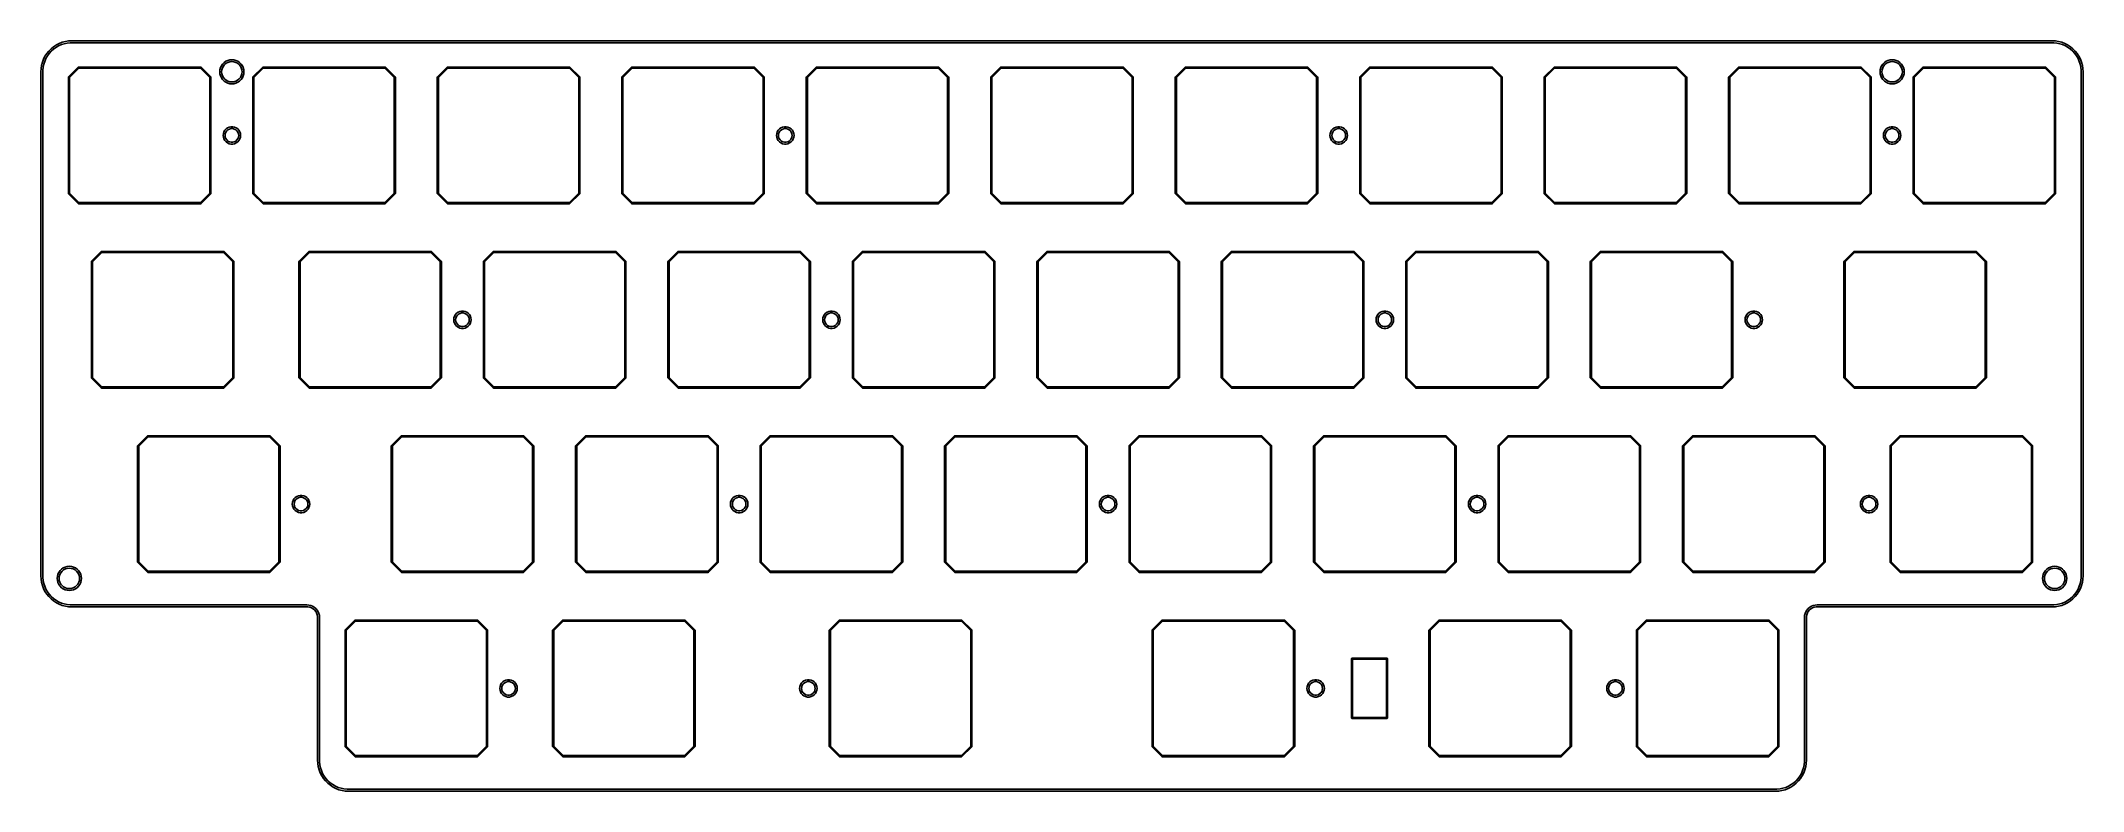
# Model space of a CAD drawing. Extents: x 44 to 255, y -125 to -47.
import ezdxf

# ---------------------------------------------------------------- set-up
doc = ezdxf.new("R2010")
doc.units = 0
doc.layers.add('BLACK', color=7, linetype='CONTINUOUS')

msp = doc.modelspace()

# ---------------------------------------------------------------- linework, layer by layer
at = {"layer": 'BLACK', "linetype": 'CONTINUOUS'}
for p, q in [((44.3861, -48.6941), (44.5969, -48.4338)), ((44.5969, -48.4338), (44.8338, -48.1969)), ((44.8508, -48.4508), (44.6404, -48.6844)), ((44.8338, -48.1969), (45.0941, -47.9861)), ((45.0844, -48.2404), (44.8508, -48.4508)), ((45.3388, -48.0555), (45.0844, -48.2404)), ((45.0941, -47.9861), (45.375, -47.8037)), ((45.6112, -47.8983), (45.3388, -48.0555)), ((45.375, -47.8037), (45.6734, -47.6517)), ((45.8984, -47.7704), (45.6112, -47.8983)), ((45.6734, -47.6517), (45.9861, -47.5316)), ((46.1975, -47.6732), (45.8984, -47.7704)), ((45.9861, -47.5316), (46.3097, -47.4449)), ((46.5051, -47.6079), (46.1975, -47.6732)), ((46.3097, -47.4449), (46.6405, -47.3925)), ((46.8178, -47.575), (46.5051, -47.6079)), ((46.6405, -47.3925), (46.975, -47.375)), ((46.975, -47.575), (46.8178, -47.575)), ((46.975, -47.375), (46.975, -47.375)), ((46.975, -47.375), (251.475, -47.375)), ((46.975, -47.575), (46.975, -47.575)), ((251.475, -47.575), (46.975, -47.575)), ((251.475, -47.375), (251.809, -47.3925)), ((251.632, -47.575), (251.475, -47.575)), ((251.945, -47.6079), (251.632, -47.575)), ((251.809, -47.3925), (252.14, -47.4449)), ((252.253, -47.6732), (251.945, -47.6079)), ((252.14, -47.4449), (252.464, -47.5316)), ((252.552, -47.7704), (252.253, -47.6732)), ((252.464, -47.5316), (252.777, -47.6517)), ((252.839, -47.8983), (252.552, -47.7704)), ((252.777, -47.6517), (253.075, -47.8037)), ((253.111, -48.0555), (252.839, -47.8983)), ((253.075, -47.8037), (253.356, -47.9861)), ((253.366, -48.2404), (253.111, -48.0555)), ((253.356, -47.9861), (253.616, -48.1969)), ((253.599, -48.4508), (253.366, -48.2404)), ((253.81, -48.6844), (253.599, -48.4508)), ((253.616, -48.1969), (253.853, -48.4338)), ((253.853, -48.4338), (254.064, -48.6941)), ((43.775, -50.575), (43.7925, -50.2405)), ((43.775, -102.675), (43.775, -50.575)), ((43.7925, -50.2405), (43.8449, -49.9097)), ((43.8449, -49.9097), (43.9316, -49.5861)), ((43.9316, -49.5861), (44.0517, -49.2734)), ((44.0079, -50.1051), (43.975, -50.4178)), ((43.975, -50.4178), (43.975, -50.575)), ((43.975, -50.575), (43.975, -102.675)), ((44.0732, -49.7975), (44.0079, -50.1051)), ((44.0517, -49.2734), (44.2037, -48.975)), ((44.1704, -49.4984), (44.0732, -49.7975)), ((44.2983, -49.2112), (44.1704, -49.4984)), ((44.2037, -48.975), (44.3861, -48.6941)), ((44.4555, -48.9388), (44.2983, -49.2112)), ((44.6404, -48.6844), (44.4555, -48.9388)), ((46.6326, -51.1076), (47.6326, -50.1076)), ((47.6999, -50.21), (46.735, -51.1749)), ((47.6326, -50.1076), (47.675, -50.09)), ((47.675, -50.09), (60.275, -50.09)), ((60.2501, -50.21), (47.6999, -50.21)), ((61.215, -51.1749), (60.2501, -50.21)), ((60.275, -50.09), (60.3174, -50.1076)), ((60.3174, -50.1076), (60.3174, -50.1076)), ((60.3174, -50.1076), (61.3174, -51.1076)), ((62.25, -50.575), (62.269, -50.3579)), ((62.269, -50.7921), (62.25, -50.575)), ((62.269, -50.3579), (62.3254, -50.1475)), ((62.3254, -50.1475), (62.4175, -49.95)), ((62.4175, -49.95), (62.5424, -49.7715)), ((62.4652, -50.3692), (62.4449, -50.575)), ((62.4449, -50.575), (62.4652, -50.7808)), ((62.5252, -50.1712), (62.4652, -50.3692)), ((62.6227, -49.9888), (62.5252, -50.1712)), ((62.5424, -49.7715), (62.6965, -49.6174)), ((62.7539, -49.8289), (62.6227, -49.9888)), ((62.6965, -49.6174), (62.875, -49.4925)), ((62.9138, -49.6977), (62.7539, -49.8289)), ((62.875, -49.4925), (63.0725, -49.4004)), ((63.0962, -49.6002), (62.9138, -49.6977)), ((63.0725, -49.4004), (63.2829, -49.344)), ((63.2942, -49.5402), (63.0962, -49.6002)), ((63.2829, -49.344), (63.5, -49.325)), ((63.5, -49.5199), (63.2942, -49.5402)), ((63.5, -49.325), (63.7171, -49.344)), ((63.7058, -49.5402), (63.5, -49.5199)), ((63.9038, -49.6002), (63.7058, -49.5402)), ((63.7171, -49.344), (63.9275, -49.4004)), ((64.0862, -49.6977), (63.9038, -49.6002)), ((63.9275, -49.4004), (64.125, -49.4925)), ((64.2461, -49.8289), (64.0862, -49.6977)), ((64.125, -49.4925), (64.3035, -49.6174)), ((64.3773, -49.9888), (64.2461, -49.8289)), ((64.3035, -49.6174), (64.4576, -49.7715)), ((64.4748, -50.1712), (64.3773, -49.9888)), ((64.4576, -49.7715), (64.5825, -49.95)), ((64.5348, -50.3692), (64.4748, -50.1712)), ((64.5551, -50.575), (64.5348, -50.3692)), ((64.5348, -50.7808), (64.5551, -50.575)), ((64.5825, -49.95), (64.6746, -50.1475)), ((64.6746, -50.1475), (64.731, -50.3579)), ((64.731, -50.3579), (64.75, -50.575)), ((64.75, -50.575), (64.731, -50.7921)), ((65.6826, -51.1076), (66.6826, -50.1076)), ((66.7499, -50.21), (65.785, -51.1749)), ((66.6826, -50.1076), (66.725, -50.09)), ((66.725, -50.09), (79.325, -50.09)), ((79.3001, -50.21), (66.7499, -50.21)), ((80.265, -51.1749), (79.3001, -50.21)), ((79.325, -50.09), (79.3674, -50.1076)), ((79.3674, -50.1076), (79.3674, -50.1076)), ((79.3674, -50.1076), (80.3674, -51.1076)), ((84.7326, -51.1076), (85.7326, -50.1076)), ((85.7999, -50.21), (84.835, -51.1749)), ((85.7326, -50.1076), (85.775, -50.09)), ((85.775, -50.09), (98.375, -50.09)), ((98.3501, -50.21), (85.7999, -50.21)), ((99.315, -51.1749), (98.3501, -50.21)), ((98.375, -50.09), (98.4174, -50.1076)), ((98.4174, -50.1076), (98.4174, -50.1076)), ((98.4174, -50.1076), (99.4174, -51.1076)), ((103.783, -51.1076), (104.783, -50.1076)), ((104.85, -50.21), (103.885, -51.1749)), ((104.783, -50.1076), (104.825, -50.09)), ((104.825, -50.09), (117.425, -50.09)), ((117.4, -50.21), (104.85, -50.21)), ((118.365, -51.1749), (117.4, -50.21)), ((117.425, -50.09), (117.467, -50.1076)), ((117.467, -50.1076), (117.467, -50.1076)), ((117.467, -50.1076), (118.467, -51.1076)), ((122.833, -51.1076), (123.833, -50.1076)), ((123.9, -50.21), (122.935, -51.1749)), ((123.833, -50.1076), (123.875, -50.09)), ((123.875, -50.09), (136.475, -50.09)), ((136.45, -50.21), (123.9, -50.21)), ((137.415, -51.1749), (136.45, -50.21)), ((136.475, -50.09), (136.517, -50.1076)), ((136.517, -50.1076), (136.517, -50.1076)), ((136.517, -50.1076), (137.517, -51.1076)), ((141.883, -51.1076), (142.883, -50.1076)), ((142.95, -50.21), (141.985, -51.1749)), ((142.883, -50.1076), (142.925, -50.09)), ((142.925, -50.09), (155.525, -50.09)), ((155.5, -50.21), (142.95, -50.21)), ((156.465, -51.1749), (155.5, -50.21)), ((155.525, -50.09), (155.567, -50.1076)), ((155.567, -50.1076), (155.567, -50.1076)), ((155.567, -50.1076), (156.567, -51.1076)), ((160.933, -51.1076), (161.933, -50.1076)), ((162, -50.21), (161.035, -51.1749)), ((161.933, -50.1076), (161.975, -50.09)), ((161.975, -50.09), (174.575, -50.09)), ((174.55, -50.21), (162, -50.21)), ((175.515, -51.1749), (174.55, -50.21)), ((174.575, -50.09), (174.617, -50.1076)), ((174.617, -50.1076), (174.617, -50.1076)), ((174.617, -50.1076), (175.617, -51.1076)), ((179.983, -51.1076), (180.983, -50.1076)), ((181.05, -50.21), (180.085, -51.1749)), ((180.983, -50.1076), (181.025, -50.09)), ((181.025, -50.09), (193.625, -50.09)), ((193.6, -50.21), (181.05, -50.21)), ((194.565, -51.1749), (193.6, -50.21)), ((193.625, -50.09), (193.667, -50.1076)), ((193.667, -50.1076), (193.667, -50.1076)), ((193.667, -50.1076), (194.667, -51.1076)), ((199.033, -51.1076), (200.033, -50.1076)), ((200.1, -50.21), (199.135, -51.1749)), ((200.033, -50.1076), (200.075, -50.09)), ((200.075, -50.09), (212.675, -50.09)), ((212.65, -50.21), (200.1, -50.21)), ((213.615, -51.1749), (212.65, -50.21)), ((212.675, -50.09), (212.717, -50.1076)), ((212.717, -50.1076), (212.717, -50.1076)), ((212.717, -50.1076), (213.717, -51.1076)), ((218.083, -51.1076), (219.083, -50.1076)), ((219.15, -50.21), (218.185, -51.1749)), ((219.083, -50.1076), (219.125, -50.09)), ((219.125, -50.09), (231.725, -50.09)), ((231.7, -50.21), (219.15, -50.21)), ((232.665, -51.1749), (231.7, -50.21)), ((231.725, -50.09), (231.767, -50.1076)), ((231.767, -50.1076), (231.767, -50.1076)), ((231.767, -50.1076), (232.767, -51.1076)), ((233.7, -50.575), (233.719, -50.3579)), ((233.719, -50.7921), (233.7, -50.575)), ((233.719, -50.3579), (233.775, -50.1475)), ((233.775, -50.1475), (233.867, -49.95)), ((233.867, -49.95), (233.992, -49.7715)), ((233.915, -50.3692), (233.895, -50.575)), ((233.895, -50.575), (233.915, -50.7808)), ((233.975, -50.1712), (233.915, -50.3692)), ((234.073, -49.9888), (233.975, -50.1712)), ((233.992, -49.7715), (234.147, -49.6174)), ((234.204, -49.8289), (234.073, -49.9888)), ((234.147, -49.6174), (234.325, -49.4925)), ((234.364, -49.6977), (234.204, -49.8289)), ((234.325, -49.4925), (234.522, -49.4004)), ((234.546, -49.6002), (234.364, -49.6977)), ((234.522, -49.4004), (234.733, -49.344)), ((234.744, -49.5402), (234.546, -49.6002)), ((234.733, -49.344), (234.95, -49.325)), ((234.95, -49.5199), (234.744, -49.5402)), ((234.95, -49.325), (235.167, -49.344)), ((235.156, -49.5402), (234.95, -49.5199)), ((235.354, -49.6002), (235.156, -49.5402)), ((235.167, -49.344), (235.378, -49.4004)), ((235.536, -49.6977), (235.354, -49.6002)), ((235.378, -49.4004), (235.575, -49.4925)), ((235.696, -49.8289), (235.536, -49.6977)), ((235.575, -49.4925), (235.753, -49.6174)), ((235.827, -49.9888), (235.696, -49.8289)), ((235.753, -49.6174), (235.908, -49.7715)), ((235.925, -50.1712), (235.827, -49.9888)), ((235.908, -49.7715), (236.033, -49.95)), ((235.985, -50.3692), (235.925, -50.1712)), ((236.005, -50.575), (235.985, -50.3692)), ((235.985, -50.7808), (236.005, -50.575)), ((236.033, -49.95), (236.125, -50.1475)), ((236.125, -50.1475), (236.181, -50.3579)), ((236.181, -50.3579), (236.2, -50.575)), ((236.2, -50.575), (236.181, -50.7921)), ((237.133, -51.1076), (238.133, -50.1076)), ((238.2, -50.21), (237.235, -51.1749)), ((238.133, -50.1076), (238.175, -50.09)), ((238.175, -50.09), (250.775, -50.09)), ((250.75, -50.21), (238.2, -50.21)), ((251.715, -51.1749), (250.75, -50.21)), ((250.775, -50.09), (250.817, -50.1076)), ((250.817, -50.1076), (250.817, -50.1076)), ((250.817, -50.1076), (251.817, -51.1076)), ((253.994, -48.9388), (253.81, -48.6844)), ((254.152, -49.2112), (253.994, -48.9388)), ((254.064, -48.6941), (254.246, -48.975)), ((254.28, -49.4984), (254.152, -49.2112)), ((254.246, -48.975), (254.398, -49.2734)), ((254.377, -49.7975), (254.28, -49.4984)), ((254.442, -50.1051), (254.377, -49.7975)), ((254.398, -49.2734), (254.518, -49.5861)), ((254.475, -50.4178), (254.442, -50.1051)), ((254.475, -50.575), (254.475, -50.4178)), ((254.475, -102.675), (254.475, -50.575)), ((254.475, -50.575), (254.475, -50.575)), ((254.518, -49.5861), (254.605, -49.9097)), ((254.605, -49.9097), (254.657, -50.2405)), ((254.657, -50.2405), (254.675, -50.575)), ((254.675, -50.575), (254.675, -50.575)), ((254.675, -50.575), (254.675, -102.675)), ((46.615, -51.15), (46.6326, -51.1076)), ((46.615, -63.15), (46.615, -51.15)), ((46.6326, -51.1076), (46.6326, -51.1076)), ((46.735, -51.1749), (46.735, -63.1251)), ((61.215, -63.1251), (61.215, -51.1749)), ((61.3174, -51.1076), (61.335, -51.15)), ((61.335, -51.15), (61.335, -51.15)), ((61.335, -51.15), (61.335, -63.15)), ((62.3254, -51.0025), (62.269, -50.7921)), ((62.4175, -51.2), (62.3254, -51.0025)), ((62.5424, -51.3785), (62.4175, -51.2)), ((62.4652, -50.7808), (62.5252, -50.9788)), ((62.5252, -50.9788), (62.6227, -51.1612)), ((62.6965, -51.5326), (62.5424, -51.3785)), ((62.6227, -51.1612), (62.7539, -51.3211)), ((62.875, -51.6575), (62.6965, -51.5326)), ((62.7539, -51.3211), (62.9138, -51.4523)), ((63.0725, -51.7496), (62.875, -51.6575)), ((62.9138, -51.4523), (63.0962, -51.5498)), ((63.2829, -51.806), (63.0725, -51.7496)), ((63.0962, -51.5498), (63.2942, -51.6098)), ((63.5, -51.825), (63.2829, -51.806)), ((63.2942, -51.6098), (63.5, -51.6301)), ((63.5, -51.6301), (63.7058, -51.6098)), ((63.7171, -51.806), (63.5, -51.825)), ((63.7058, -51.6098), (63.9038, -51.5498)), ((63.9275, -51.7496), (63.7171, -51.806)), ((63.9038, -51.5498), (64.0862, -51.4523)), ((64.125, -51.6575), (63.9275, -51.7496)), ((64.0862, -51.4523), (64.2461, -51.3211)), ((64.3035, -51.5326), (64.125, -51.6575)), ((64.2461, -51.3211), (64.3773, -51.1612)), ((64.4576, -51.3785), (64.3035, -51.5326)), ((64.3773, -51.1612), (64.4748, -50.9788)), ((64.5825, -51.2), (64.4576, -51.3785)), ((64.4748, -50.9788), (64.5348, -50.7808)), ((64.6746, -51.0025), (64.5825, -51.2)), ((64.731, -50.7921), (64.6746, -51.0025)), ((65.665, -51.15), (65.6826, -51.1076)), ((65.665, -63.15), (65.665, -51.15)), ((65.6826, -51.1076), (65.6826, -51.1076)), ((65.785, -51.1749), (65.785, -63.1251)), ((80.265, -63.1251), (80.265, -51.1749)), ((80.3674, -51.1076), (80.385, -51.15)), ((80.385, -51.15), (80.385, -51.15)), ((80.385, -51.15), (80.385, -63.15)), ((84.715, -51.15), (84.7326, -51.1076)), ((84.715, -63.15), (84.715, -51.15)), ((84.7326, -51.1076), (84.7326, -51.1076)), ((84.835, -51.1749), (84.835, -63.1251)), ((99.315, -63.1251), (99.315, -51.1749)), ((99.4174, -51.1076), (99.435, -51.15)), ((99.435, -51.15), (99.435, -63.15)), ((103.765, -51.15), (103.783, -51.1076)), ((103.765, -63.15), (103.765, -51.15)), ((103.783, -51.1076), (103.783, -51.1076)), ((103.885, -51.1749), (103.885, -63.1251)), ((118.365, -63.1251), (118.365, -51.1749)), ((118.467, -51.1076), (118.485, -51.15)), ((118.485, -51.15), (118.485, -63.15)), ((122.815, -51.15), (122.833, -51.1076)), ((122.815, -63.15), (122.815, -51.15)), ((122.833, -51.1076), (122.833, -51.1076)), ((122.935, -51.1749), (122.935, -63.1251)), ((137.415, -63.1251), (137.415, -51.1749)), ((137.517, -51.1076), (137.535, -51.15)), ((137.535, -51.15), (137.535, -63.15)), ((141.865, -51.15), (141.883, -51.1076)), ((141.865, -63.15), (141.865, -51.15)), ((141.985, -51.1749), (141.985, -63.1251)), ((156.465, -63.1251), (156.465, -51.1749)), ((156.567, -51.1076), (156.585, -51.15)), ((156.585, -51.15), (156.585, -63.15)), ((160.915, -51.15), (160.933, -51.1076)), ((160.915, -63.15), (160.915, -51.15)), ((161.035, -51.1749), (161.035, -63.1251)), ((175.515, -63.1251), (175.515, -51.1749)), ((175.617, -51.1076), (175.635, -51.15)), ((175.635, -51.15), (175.635, -63.15)), ((179.965, -51.15), (179.983, -51.1076)), ((179.965, -63.15), (179.965, -51.15)), ((180.085, -51.1749), (180.085, -63.1251)), ((194.565, -63.1251), (194.565, -51.1749)), ((194.667, -51.1076), (194.685, -51.15)), ((194.685, -51.15), (194.685, -63.15)), ((199.015, -51.15), (199.033, -51.1076)), ((199.015, -63.15), (199.015, -51.15)), ((199.135, -51.1749), (199.135, -63.1251)), ((213.615, -63.1251), (213.615, -51.1749)), ((213.717, -51.1076), (213.735, -51.15)), ((213.735, -51.15), (213.735, -63.15)), ((218.065, -51.15), (218.083, -51.1076)), ((218.065, -63.15), (218.065, -51.15)), ((218.185, -51.1749), (218.185, -63.1251)), ((232.665, -63.1251), (232.665, -51.1749)), ((232.767, -51.1076), (232.785, -51.15)), ((232.785, -51.15), (232.785, -63.15)), ((233.775, -51.0025), (233.719, -50.7921)), ((233.867, -51.2), (233.775, -51.0025)), ((233.992, -51.3785), (233.867, -51.2)), ((233.915, -50.7808), (233.975, -50.9788)), ((233.975, -50.9788), (234.073, -51.1612)), ((234.147, -51.5326), (233.992, -51.3785)), ((234.073, -51.1612), (234.204, -51.3211)), ((234.325, -51.6575), (234.147, -51.5326)), ((234.204, -51.3211), (234.364, -51.4523)), ((234.522, -51.7496), (234.325, -51.6575)), ((234.364, -51.4523), (234.546, -51.5498)), ((234.733, -51.806), (234.522, -51.7496)), ((234.546, -51.5498), (234.744, -51.6098)), ((234.95, -51.825), (234.733, -51.806)), ((234.744, -51.6098), (234.95, -51.6301)), ((234.95, -51.6301), (235.156, -51.6098)), ((235.167, -51.806), (234.95, -51.825)), ((235.156, -51.6098), (235.354, -51.5498)), ((235.378, -51.7496), (235.167, -51.806)), ((235.354, -51.5498), (235.536, -51.4523)), ((235.575, -51.6575), (235.378, -51.7496)), ((235.536, -51.4523), (235.696, -51.3211)), ((235.753, -51.5326), (235.575, -51.6575)), ((235.696, -51.3211), (235.827, -51.1612)), ((235.908, -51.3785), (235.753, -51.5326)), ((235.827, -51.1612), (235.925, -50.9788)), ((236.033, -51.2), (235.908, -51.3785)), ((235.925, -50.9788), (235.985, -50.7808)), ((236.125, -51.0025), (236.033, -51.2)), ((236.181, -50.7921), (236.125, -51.0025)), ((237.115, -51.15), (237.133, -51.1076)), ((237.115, -63.15), (237.115, -51.15)), ((237.235, -51.1749), (237.235, -63.1251)), ((251.715, -63.1251), (251.715, -51.1749)), ((251.817, -51.1076), (251.835, -51.15)), ((251.835, -51.15), (251.835, -63.15)), ((62.6197, -56.9629), (62.6778, -56.7839)), ((62.6778, -56.7839), (62.7719, -56.621)), ((62.7719, -56.621), (62.8978, -56.4812)), ((62.8756, -56.8223), (62.8153, -56.9812)), ((62.9722, -56.6824), (62.8756, -56.8223)), ((62.8978, -56.4812), (63.05, -56.3706)), ((63.0994, -56.5697), (62.9722, -56.6824)), ((63.05, -56.3706), (63.2219, -56.294)), ((63.25, -56.4907), (63.0994, -56.5697)), ((63.2219, -56.294), (63.4059, -56.2549)), ((63.415, -56.45), (63.25, -56.4907)), ((63.4059, -56.2549), (63.5941, -56.2549)), ((63.585, -56.45), (63.415, -56.45)), ((63.75, -56.4907), (63.585, -56.45)), ((63.5941, -56.2549), (63.7781, -56.294)), ((63.9006, -56.5697), (63.75, -56.4907)), ((63.7781, -56.294), (63.95, -56.3706)), ((64.0278, -56.6824), (63.9006, -56.5697)), ((63.95, -56.3706), (64.1022, -56.4812)), ((64.1244, -56.8223), (64.0278, -56.6824)), ((64.1022, -56.4812), (64.2281, -56.621)), ((64.1847, -56.9812), (64.1244, -56.8223)), ((64.2281, -56.621), (64.3222, -56.7839)), ((64.3222, -56.7839), (64.3803, -56.9629)), ((119.77, -56.9629), (119.828, -56.7839)), ((119.828, -56.7839), (119.922, -56.621)), ((119.922, -56.621), (120.048, -56.4812)), ((120.026, -56.8223), (119.965, -56.9812)), ((120.122, -56.6824), (120.026, -56.8223)), ((120.048, -56.4812), (120.2, -56.3706)), ((120.249, -56.5697), (120.122, -56.6824)), ((120.2, -56.3706), (120.372, -56.294)), ((120.4, -56.4907), (120.249, -56.5697)), ((120.372, -56.294), (120.556, -56.2549)), ((120.565, -56.45), (120.4, -56.4907)), ((120.556, -56.2549), (120.744, -56.2549)), ((120.735, -56.45), (120.565, -56.45)), ((120.9, -56.4907), (120.735, -56.45)), ((120.744, -56.2549), (120.928, -56.294)), ((121.051, -56.5697), (120.9, -56.4907)), ((120.928, -56.294), (121.1, -56.3706)), ((121.178, -56.6824), (121.051, -56.5697)), ((121.1, -56.3706), (121.252, -56.4812)), ((121.274, -56.8223), (121.178, -56.6824)), ((121.252, -56.4812), (121.378, -56.621)), ((121.335, -56.9812), (121.274, -56.8223)), ((121.378, -56.621), (121.472, -56.7839)), ((121.472, -56.7839), (121.53, -56.9629)), ((176.92, -56.9629), (176.978, -56.7839)), ((176.978, -56.7839), (177.072, -56.621)), ((177.072, -56.621), (177.198, -56.4812)), ((177.176, -56.8223), (177.115, -56.9812)), ((177.272, -56.6824), (177.176, -56.8223)), ((177.198, -56.4812), (177.35, -56.3706)), ((177.399, -56.5697), (177.272, -56.6824)), ((177.35, -56.3706), (177.522, -56.294)), ((177.55, -56.4907), (177.399, -56.5697)), ((177.522, -56.294), (177.706, -56.2549)), ((177.715, -56.45), (177.55, -56.4907)), ((177.706, -56.2549), (177.894, -56.2549)), ((177.885, -56.45), (177.715, -56.45)), ((178.05, -56.4907), (177.885, -56.45)), ((177.894, -56.2549), (178.078, -56.294)), ((178.201, -56.5697), (178.05, -56.4907)), ((178.078, -56.294), (178.25, -56.3706)), ((178.328, -56.6824), (178.201, -56.5697)), ((178.25, -56.3706), (178.402, -56.4812)), ((178.424, -56.8223), (178.328, -56.6824)), ((178.402, -56.4812), (178.528, -56.621)), ((178.485, -56.9812), (178.424, -56.8223)), ((178.528, -56.621), (178.622, -56.7839)), ((178.622, -56.7839), (178.68, -56.9629)), ((234.07, -56.9629), (234.128, -56.7839)), ((234.128, -56.7839), (234.222, -56.621)), ((234.222, -56.621), (234.348, -56.4812)), ((234.326, -56.8223), (234.265, -56.9812)), ((234.422, -56.6824), (234.326, -56.8223)), ((234.348, -56.4812), (234.5, -56.3706)), ((234.549, -56.5697), (234.422, -56.6824)), ((234.5, -56.3706), (234.672, -56.294)), ((234.7, -56.4907), (234.549, -56.5697)), ((234.672, -56.294), (234.856, -56.2549)), ((234.865, -56.45), (234.7, -56.4907)), ((234.856, -56.2549), (235.044, -56.2549)), ((235.035, -56.45), (234.865, -56.45)), ((235.2, -56.4907), (235.035, -56.45)), ((235.044, -56.2549), (235.228, -56.294)), ((235.351, -56.5697), (235.2, -56.4907)), ((235.228, -56.294), (235.4, -56.3706)), ((235.478, -56.6824), (235.351, -56.5697)), ((235.4, -56.3706), (235.552, -56.4812)), ((235.574, -56.8223), (235.478, -56.6824)), ((235.552, -56.4812), (235.678, -56.621)), ((235.635, -56.9812), (235.574, -56.8223)), ((235.678, -56.621), (235.772, -56.7839)), ((235.772, -56.7839), (235.83, -56.9629)), ((62.6, -57.15), (62.6197, -56.9629)), ((62.6197, -57.3371), (62.6, -57.15)), ((62.6778, -57.5161), (62.6197, -57.3371)), ((62.7719, -57.679), (62.6778, -57.5161)), ((62.8978, -57.8188), (62.7719, -57.679)), ((62.8153, -56.9812), (62.7949, -57.15)), ((62.7949, -57.15), (62.8153, -57.3188)), ((62.8153, -57.3188), (62.8756, -57.4777)), ((62.8756, -57.4777), (62.9722, -57.6176)), ((63.05, -57.9294), (62.8978, -57.8188)), ((62.9722, -57.6176), (63.0994, -57.7303)), ((63.2219, -58.006), (63.05, -57.9294)), ((63.0994, -57.7303), (63.25, -57.8093)), ((63.4059, -58.0451), (63.2219, -58.006)), ((63.25, -57.8093), (63.415, -57.85)), ((63.5941, -58.0451), (63.4059, -58.0451)), ((63.415, -57.85), (63.585, -57.85)), ((63.585, -57.85), (63.75, -57.8093)), ((63.7781, -58.006), (63.5941, -58.0451)), ((63.75, -57.8093), (63.9006, -57.7303)), ((63.95, -57.9294), (63.7781, -58.006)), ((63.9006, -57.7303), (64.0278, -57.6176)), ((64.1022, -57.8188), (63.95, -57.9294)), ((64.0278, -57.6176), (64.1244, -57.4777)), ((64.2281, -57.679), (64.1022, -57.8188)), ((64.1244, -57.4777), (64.1847, -57.3188)), ((64.2051, -57.15), (64.1847, -56.9812)), ((64.1847, -57.3188), (64.2051, -57.15)), ((64.3222, -57.5161), (64.2281, -57.679)), ((64.3803, -57.3371), (64.3222, -57.5161)), ((64.3803, -56.9629), (64.4, -57.15)), ((64.4, -57.15), (64.3803, -57.3371)), ((119.75, -57.15), (119.77, -56.9629)), ((119.77, -57.3371), (119.75, -57.15)), ((119.828, -57.5161), (119.77, -57.3371)), ((119.922, -57.679), (119.828, -57.5161)), ((120.048, -57.8188), (119.922, -57.679)), ((119.965, -56.9812), (119.945, -57.15)), ((119.945, -57.15), (119.965, -57.3188)), ((119.965, -57.3188), (120.026, -57.4777)), ((120.026, -57.4777), (120.122, -57.6176)), ((120.2, -57.9294), (120.048, -57.8188)), ((120.122, -57.6176), (120.249, -57.7303)), ((120.372, -58.006), (120.2, -57.9294)), ((120.249, -57.7303), (120.4, -57.8093)), ((120.556, -58.0451), (120.372, -58.006)), ((120.4, -57.8093), (120.565, -57.85)), ((120.744, -58.0451), (120.556, -58.0451)), ((120.565, -57.85), (120.735, -57.85)), ((120.735, -57.85), (120.9, -57.8093)), ((120.928, -58.006), (120.744, -58.0451)), ((120.9, -57.8093), (121.051, -57.7303)), ((121.1, -57.9294), (120.928, -58.006)), ((121.051, -57.7303), (121.178, -57.6176)), ((121.252, -57.8188), (121.1, -57.9294)), ((121.178, -57.6176), (121.274, -57.4777)), ((121.378, -57.679), (121.252, -57.8188)), ((121.274, -57.4777), (121.335, -57.3188)), ((121.355, -57.15), (121.335, -56.9812)), ((121.335, -57.3188), (121.355, -57.15)), ((121.472, -57.5161), (121.378, -57.679)), ((121.53, -57.3371), (121.472, -57.5161)), ((121.53, -56.9629), (121.55, -57.15)), ((121.55, -57.15), (121.53, -57.3371)), ((176.9, -57.15), (176.92, -56.9629)), ((176.92, -57.3371), (176.9, -57.15)), ((176.978, -57.5161), (176.92, -57.3371)), ((177.072, -57.679), (176.978, -57.5161)), ((177.198, -57.8188), (177.072, -57.679)), ((177.115, -56.9812), (177.095, -57.15)), ((177.095, -57.15), (177.115, -57.3188)), ((177.115, -57.3188), (177.176, -57.4777)), ((177.176, -57.4777), (177.272, -57.6176)), ((177.35, -57.9294), (177.198, -57.8188)), ((177.272, -57.6176), (177.399, -57.7303)), ((177.522, -58.006), (177.35, -57.9294)), ((177.399, -57.7303), (177.55, -57.8093)), ((177.706, -58.0451), (177.522, -58.006)), ((177.55, -57.8093), (177.715, -57.85)), ((177.894, -58.0451), (177.706, -58.0451)), ((177.715, -57.85), (177.885, -57.85)), ((177.885, -57.85), (178.05, -57.8093)), ((178.078, -58.006), (177.894, -58.0451)), ((178.05, -57.8093), (178.201, -57.7303)), ((178.25, -57.9294), (178.078, -58.006)), ((178.201, -57.7303), (178.328, -57.6176)), ((178.402, -57.8188), (178.25, -57.9294)), ((178.328, -57.6176), (178.424, -57.4777)), ((178.528, -57.679), (178.402, -57.8188)), ((178.424, -57.4777), (178.485, -57.3188)), ((178.505, -57.15), (178.485, -56.9812)), ((178.485, -57.3188), (178.505, -57.15)), ((178.622, -57.5161), (178.528, -57.679)), ((178.68, -57.3371), (178.622, -57.5161)), ((178.68, -56.9629), (178.7, -57.15)), ((178.7, -57.15), (178.68, -57.3371)), ((234.05, -57.15), (234.07, -56.9629)), ((234.07, -57.3371), (234.05, -57.15)), ((234.128, -57.5161), (234.07, -57.3371)), ((234.222, -57.679), (234.128, -57.5161)), ((234.348, -57.8188), (234.222, -57.679)), ((234.265, -56.9812), (234.245, -57.15)), ((234.245, -57.15), (234.265, -57.3188)), ((234.265, -57.3188), (234.326, -57.4777)), ((234.326, -57.4777), (234.422, -57.6176)), ((234.5, -57.9294), (234.348, -57.8188)), ((234.422, -57.6176), (234.549, -57.7303)), ((234.672, -58.006), (234.5, -57.9294)), ((234.549, -57.7303), (234.7, -57.8093)), ((234.856, -58.0451), (234.672, -58.006)), ((234.7, -57.8093), (234.865, -57.85)), ((235.044, -58.0451), (234.856, -58.0451)), ((234.865, -57.85), (235.035, -57.85)), ((235.035, -57.85), (235.2, -57.8093)), ((235.228, -58.006), (235.044, -58.0451)), ((235.2, -57.8093), (235.351, -57.7303)), ((235.4, -57.9294), (235.228, -58.006)), ((235.351, -57.7303), (235.478, -57.6176)), ((235.552, -57.8188), (235.4, -57.9294)), ((235.478, -57.6176), (235.574, -57.4777)), ((235.678, -57.679), (235.552, -57.8188)), ((235.574, -57.4777), (235.635, -57.3188)), ((235.655, -57.15), (235.635, -56.9812)), ((235.635, -57.3188), (235.655, -57.15)), ((235.772, -57.5161), (235.678, -57.679)), ((235.83, -57.3371), (235.772, -57.5161)), ((235.83, -56.9629), (235.85, -57.15)), ((235.85, -57.15), (235.83, -57.3371)), ((46.6326, -63.1924), (46.615, -63.15)), ((47.6326, -64.1924), (46.6326, -63.1924)), ((46.735, -63.1251), (47.6999, -64.09)), ((60.2501, -64.09), (61.215, -63.1251)), ((61.3174, -63.1924), (60.3174, -64.1924)), ((61.335, -63.15), (61.3174, -63.1924)), ((65.6826, -63.1924), (65.665, -63.15)), ((66.6826, -64.1924), (65.6826, -63.1924)), ((65.785, -63.1251), (66.7499, -64.09)), ((79.3001, -64.09), (80.265, -63.1251)), ((80.3674, -63.1924), (79.3674, -64.1924)), ((80.385, -63.15), (80.3674, -63.1924)), ((84.7326, -63.1924), (84.715, -63.15)), ((85.7326, -64.1924), (84.7326, -63.1924)), ((84.835, -63.1251), (85.7999, -64.09)), ((98.3501, -64.09), (99.315, -63.1251)), ((99.4174, -63.1924), (98.4174, -64.1924)), ((99.435, -63.15), (99.4174, -63.1924)), ((103.783, -63.1924), (103.765, -63.15)), ((104.783, -64.1924), (103.783, -63.1924)), ((103.783, -63.1924), (103.783, -63.1924)), ((103.885, -63.1251), (104.85, -64.09)), ((117.4, -64.09), (118.365, -63.1251)), ((118.467, -63.1924), (117.467, -64.1924)), ((118.485, -63.15), (118.467, -63.1924)), ((122.833, -63.1924), (122.815, -63.15)), ((123.833, -64.1924), (122.833, -63.1924)), ((122.833, -63.1924), (122.833, -63.1924)), ((122.935, -63.1251), (123.9, -64.09)), ((136.45, -64.09), (137.415, -63.1251)), ((137.517, -63.1924), (136.517, -64.1924)), ((137.535, -63.15), (137.517, -63.1924)), ((141.883, -63.1924), (141.865, -63.15)), ((142.883, -64.1924), (141.883, -63.1924)), ((141.883, -63.1924), (141.883, -63.1924)), ((141.985, -63.1251), (142.95, -64.09)), ((155.5, -64.09), (156.465, -63.1251)), ((156.567, -63.1924), (155.567, -64.1924)), ((156.585, -63.15), (156.567, -63.1924)), ((160.933, -63.1924), (160.915, -63.15)), ((161.933, -64.1924), (160.933, -63.1924)), ((160.933, -63.1924), (160.933, -63.1924)), ((161.035, -63.1251), (162, -64.09)), ((174.55, -64.09), (175.515, -63.1251)), ((175.617, -63.1924), (174.617, -64.1924)), ((175.635, -63.15), (175.617, -63.1924)), ((179.983, -63.1924), (179.965, -63.15)), ((180.983, -64.1924), (179.983, -63.1924)), ((179.983, -63.1924), (179.983, -63.1924)), ((180.085, -63.1251), (181.05, -64.09)), ((193.6, -64.09), (194.565, -63.1251)), ((194.667, -63.1924), (193.667, -64.1924)), ((194.685, -63.15), (194.667, -63.1924)), ((199.033, -63.1924), (199.015, -63.15)), ((200.033, -64.1924), (199.033, -63.1924)), ((199.033, -63.1924), (199.033, -63.1924)), ((199.135, -63.1251), (200.1, -64.09)), ((212.65, -64.09), (213.615, -63.1251)), ((213.717, -63.1924), (212.717, -64.1924)), ((213.735, -63.15), (213.717, -63.1924)), ((218.083, -63.1924), (218.065, -63.15)), ((219.083, -64.1924), (218.083, -63.1924)), ((218.083, -63.1924), (218.083, -63.1924)), ((218.185, -63.1251), (219.15, -64.09)), ((231.7, -64.09), (232.665, -63.1251)), ((232.767, -63.1924), (231.767, -64.1924)), ((232.785, -63.15), (232.767, -63.1924)), ((237.133, -63.1924), (237.115, -63.15)), ((238.133, -64.1924), (237.133, -63.1924)), ((237.133, -63.1924), (237.133, -63.1924)), ((237.235, -63.1251), (238.2, -64.09)), ((250.75, -64.09), (251.715, -63.1251)), ((251.817, -63.1924), (250.817, -64.1924)), ((251.835, -63.15), (251.817, -63.1924)), ((47.675, -64.21), (47.6326, -64.1924)), ((60.275, -64.21), (47.675, -64.21)), ((47.6999, -64.09), (60.2501, -64.09)), ((60.3174, -64.1924), (60.275, -64.21)), ((60.3174, -64.1924), (60.3174, -64.1924)), ((66.725, -64.21), (66.6826, -64.1924)), ((79.325, -64.21), (66.725, -64.21)), ((66.7499, -64.09), (79.3001, -64.09)), ((79.3674, -64.1924), (79.325, -64.21)), ((79.3674, -64.1924), (79.3674, -64.1924)), ((85.775, -64.21), (85.7326, -64.1924)), ((98.375, -64.21), (85.775, -64.21)), ((85.7999, -64.09), (98.3501, -64.09)), ((98.4174, -64.1924), (98.375, -64.21)), ((98.4174, -64.1924), (98.4174, -64.1924)), ((104.825, -64.21), (104.783, -64.1924)), ((117.425, -64.21), (104.825, -64.21)), ((104.85, -64.09), (117.4, -64.09)), ((117.467, -64.1924), (117.425, -64.21)), ((117.467, -64.1924), (117.467, -64.1924)), ((123.875, -64.21), (123.833, -64.1924)), ((136.475, -64.21), (123.875, -64.21)), ((123.9, -64.09), (136.45, -64.09)), ((136.517, -64.1924), (136.475, -64.21)), ((142.925, -64.21), (142.883, -64.1924)), ((155.525, -64.21), (142.925, -64.21)), ((142.95, -64.09), (155.5, -64.09)), ((155.567, -64.1924), (155.525, -64.21)), ((161.975, -64.21), (161.933, -64.1924)), ((174.575, -64.21), (161.975, -64.21)), ((162, -64.09), (174.55, -64.09)), ((174.617, -64.1924), (174.575, -64.21)), ((181.025, -64.21), (180.983, -64.1924)), ((193.625, -64.21), (181.025, -64.21)), ((181.05, -64.09), (193.6, -64.09)), ((193.667, -64.1924), (193.625, -64.21)), ((200.075, -64.21), (200.033, -64.1924)), ((212.675, -64.21), (200.075, -64.21)), ((200.1, -64.09), (212.65, -64.09)), ((212.717, -64.1924), (212.675, -64.21)), ((212.717, -64.1924), (212.717, -64.1924)), ((219.125, -64.21), (219.083, -64.1924)), ((231.725, -64.21), (219.125, -64.21)), ((219.15, -64.09), (231.7, -64.09)), ((231.767, -64.1924), (231.725, -64.21)), ((231.767, -64.1924), (231.767, -64.1924)), ((238.175, -64.21), (238.133, -64.1924)), ((250.775, -64.21), (238.175, -64.21)), ((238.2, -64.09), (250.75, -64.09)), ((250.817, -64.1924), (250.775, -64.21)), ((250.817, -64.1924), (250.817, -64.1924)), ((49.0156, -70.1576), (50.0156, -69.1576)), ((50.0829, -69.26), (49.118, -70.2249)), ((50.0156, -69.1576), (50.058, -69.14)), ((50.058, -69.14), (62.658, -69.14)), ((62.6331, -69.26), (50.0829, -69.26)), ((63.598, -70.2249), (62.6331, -69.26)), ((62.658, -69.14), (62.7004, -69.1576)), ((62.7004, -69.1576), (62.7004, -69.1576)), ((62.7004, -69.1576), (63.7004, -70.1576)), ((70.4451, -70.1576), (71.4451, -69.1576)), ((71.5124, -69.26), (70.5475, -70.2249)), ((71.4451, -69.1576), (71.4875, -69.14)), ((71.4875, -69.14), (84.0875, -69.14)), ((84.0626, -69.26), (71.5124, -69.26)), ((85.0275, -70.2249), (84.0626, -69.26)), ((84.0875, -69.14), (84.1299, -69.1576)), ((84.1299, -69.1576), (84.1299, -69.1576)), ((84.1299, -69.1576), (85.1299, -70.1576)), ((89.4951, -70.1576), (90.4951, -69.1576)), ((90.5624, -69.26), (89.5975, -70.2249)), ((90.4951, -69.1576), (90.5375, -69.14)), ((90.5375, -69.14), (103.137, -69.14)), ((103.113, -69.26), (90.5624, -69.26)), ((104.078, -70.2249), (103.113, -69.26)), ((103.137, -69.14), (103.18, -69.1576)), ((103.18, -69.1576), (103.18, -69.1576)), ((103.18, -69.1576), (104.18, -70.1576)), ((108.545, -70.1576), (109.545, -69.1576)), ((109.612, -69.26), (108.647, -70.2249)), ((109.545, -69.1576), (109.587, -69.14)), ((109.587, -69.14), (122.188, -69.14)), ((122.163, -69.26), (109.612, -69.26)), ((123.127, -70.2249), (122.163, -69.26)), ((122.188, -69.14), (122.23, -69.1576)), ((122.23, -69.1576), (122.23, -69.1576)), ((122.23, -69.1576), (123.23, -70.1576)), ((127.595, -70.1576), (128.595, -69.1576)), ((128.662, -69.26), (127.697, -70.2249)), ((128.595, -69.1576), (128.637, -69.14)), ((128.637, -69.14), (141.237, -69.14)), ((141.213, -69.26), (128.662, -69.26)), ((142.177, -70.2249), (141.213, -69.26)), ((141.237, -69.14), (141.28, -69.1576)), ((141.28, -69.1576), (141.28, -69.1576)), ((141.28, -69.1576), (142.28, -70.1576)), ((146.645, -70.1576), (147.645, -69.1576)), ((147.712, -69.26), (146.748, -70.2249)), ((147.645, -69.1576), (147.688, -69.14)), ((147.688, -69.14), (160.287, -69.14)), ((160.263, -69.26), (147.712, -69.26)), ((161.227, -70.2249), (160.263, -69.26)), ((160.287, -69.14), (160.33, -69.1576)), ((160.33, -69.1576), (160.33, -69.1576)), ((160.33, -69.1576), (161.33, -70.1576)), ((165.695, -70.1576), (166.695, -69.1576)), ((166.762, -69.26), (165.797, -70.2249)), ((166.695, -69.1576), (166.737, -69.14)), ((166.737, -69.14), (179.338, -69.14)), ((179.313, -69.26), (166.762, -69.26)), ((180.278, -70.2249), (179.313, -69.26)), ((179.338, -69.14), (179.38, -69.1576)), ((179.38, -69.1576), (179.38, -69.1576)), ((179.38, -69.1576), (180.38, -70.1576)), ((184.745, -70.1576), (185.745, -69.1576)), ((185.812, -69.26), (184.847, -70.2249)), ((185.745, -69.1576), (185.787, -69.14)), ((185.787, -69.14), (198.387, -69.14)), ((198.363, -69.26), (185.812, -69.26)), ((199.327, -70.2249), (198.363, -69.26)), ((198.387, -69.14), (198.43, -69.1576)), ((198.43, -69.1576), (198.43, -69.1576)), ((198.43, -69.1576), (199.43, -70.1576)), ((203.795, -70.1576), (204.795, -69.1576)), ((204.862, -69.26), (203.897, -70.2249)), ((204.795, -69.1576), (204.837, -69.14)), ((204.837, -69.14), (217.438, -69.14)), ((217.413, -69.26), (204.862, -69.26)), ((218.377, -70.2249), (217.413, -69.26)), ((217.438, -69.14), (217.48, -69.1576)), ((217.48, -69.1576), (217.48, -69.1576)), ((217.48, -69.1576), (218.48, -70.1576)), ((229.988, -70.1576), (230.988, -69.1576)), ((231.055, -69.26), (230.09, -70.2249)), ((230.988, -69.1576), (231.03, -69.14)), ((231.03, -69.14), (243.63, -69.14)), ((243.605, -69.26), (231.055, -69.26)), ((244.57, -70.2249), (243.605, -69.26)), ((243.63, -69.14), (243.672, -69.1576)), ((243.672, -69.1576), (243.672, -69.1576)), ((243.672, -69.1576), (244.672, -70.1576)), ((48.998, -70.2), (49.0156, -70.1576)), ((48.998, -82.2), (48.998, -70.2)), ((49.118, -70.2249), (49.118, -82.1751)), ((63.598, -82.1751), (63.598, -70.2249)), ((63.7004, -70.1576), (63.718, -70.2)), ((63.718, -70.2), (63.718, -82.2)), ((70.4275, -70.2), (70.4451, -70.1576)), ((70.4275, -82.2), (70.4275, -70.2)), ((70.5475, -70.2249), (70.5475, -82.1751)), ((85.0275, -82.1751), (85.0275, -70.2249)), ((85.1299, -70.1576), (85.1475, -70.2)), ((85.1475, -70.2), (85.1475, -82.2)), ((89.4775, -70.2), (89.4951, -70.1576)), ((89.4775, -82.2), (89.4775, -70.2)), ((89.5975, -70.2249), (89.5975, -82.1751)), ((104.078, -82.1751), (104.078, -70.2249)), ((104.18, -70.1576), (104.197, -70.2)), ((104.197, -70.2), (104.197, -82.2)), ((108.527, -70.2), (108.545, -70.1576)), ((108.527, -82.2), (108.527, -70.2)), ((108.545, -70.1576), (108.545, -70.1576)), ((108.647, -70.2249), (108.647, -82.1751)), ((123.127, -82.1751), (123.127, -70.2249)), ((123.23, -70.1576), (123.247, -70.2)), ((123.247, -70.2), (123.247, -82.2)), ((127.578, -70.2), (127.595, -70.1576)), ((127.578, -82.2), (127.578, -70.2)), ((127.595, -70.1576), (127.595, -70.1576)), ((127.697, -70.2249), (127.697, -82.1751)), ((142.177, -82.1751), (142.177, -70.2249)), ((142.28, -70.1576), (142.297, -70.2)), ((142.297, -70.2), (142.297, -82.2)), ((146.627, -70.2), (146.645, -70.1576)), ((146.627, -82.2), (146.627, -70.2)), ((146.645, -70.1576), (146.645, -70.1576)), ((146.748, -70.2249), (146.748, -82.1751)), ((161.227, -82.1751), (161.227, -70.2249)), ((161.33, -70.1576), (161.347, -70.2)), ((161.347, -70.2), (161.347, -82.2)), ((165.677, -70.2), (165.695, -70.1576)), ((165.677, -82.2), (165.677, -70.2)), ((165.695, -70.1576), (165.695, -70.1576)), ((165.797, -70.2249), (165.797, -82.1751)), ((180.278, -82.1751), (180.278, -70.2249)), ((180.38, -70.1576), (180.397, -70.2)), ((180.397, -70.2), (180.397, -70.2)), ((180.397, -70.2), (180.397, -82.2)), ((184.727, -70.2), (184.745, -70.1576)), ((184.727, -82.2), (184.727, -70.2)), ((184.745, -70.1576), (184.745, -70.1576)), ((184.847, -70.2249), (184.847, -82.1751)), ((199.327, -82.1751), (199.327, -70.2249)), ((199.43, -70.1576), (199.447, -70.2)), ((199.447, -70.2), (199.447, -70.2)), ((199.447, -70.2), (199.447, -82.2)), ((203.778, -70.2), (203.795, -70.1576)), ((203.778, -82.2), (203.778, -70.2)), ((203.795, -70.1576), (203.795, -70.1576)), ((203.897, -70.2249), (203.897, -82.1751)), ((218.377, -82.1751), (218.377, -70.2249)), ((218.48, -70.1576), (218.497, -70.2)), ((218.497, -70.2), (218.498, -70.2)), ((218.498, -70.2), (218.498, -82.2)), ((229.97, -70.2), (229.988, -70.1576)), ((229.97, -82.2), (229.97, -70.2)), ((229.988, -70.1576), (229.988, -70.1576)), ((230.09, -70.2249), (230.09, -82.1751)), ((244.57, -82.1751), (244.57, -70.2249)), ((244.672, -70.1576), (244.69, -70.2)), ((244.69, -70.2), (244.69, -70.2)), ((244.69, -70.2), (244.69, -82.2)), ((86.4322, -76.0129), (86.4903, -75.8339)), ((86.4903, -75.8339), (86.5844, -75.671)), ((86.5844, -75.671), (86.7103, -75.5312)), ((86.6881, -75.8723), (86.6278, -76.0312)), ((86.7847, -75.7324), (86.6881, -75.8723)), ((86.7103, -75.5312), (86.8625, -75.4206)), ((86.9119, -75.6197), (86.7847, -75.7324)), ((86.8625, -75.4206), (87.0344, -75.344)), ((87.0625, -75.5407), (86.9119, -75.6197)), ((87.0344, -75.344), (87.2184, -75.3049)), ((87.2275, -75.5), (87.0625, -75.5407)), ((87.2184, -75.3049), (87.4066, -75.3049)), ((87.3975, -75.5), (87.2275, -75.5)), ((87.5625, -75.5407), (87.3975, -75.5)), ((87.4066, -75.3049), (87.5906, -75.344)), ((87.7131, -75.6197), (87.5625, -75.5407)), ((87.5906, -75.344), (87.7625, -75.4206)), ((87.8403, -75.7324), (87.7131, -75.6197)), ((87.7625, -75.4206), (87.9147, -75.5312)), ((87.9369, -75.8723), (87.8403, -75.7324)), ((87.9147, -75.5312), (88.0406, -75.671)), ((87.9972, -76.0312), (87.9369, -75.8723)), ((88.0406, -75.671), (88.1347, -75.8339)), ((88.1347, -75.8339), (88.1928, -76.0129)), ((124.532, -76.0129), (124.59, -75.8339)), ((124.59, -75.8339), (124.684, -75.671)), ((124.684, -75.671), (124.81, -75.5312)), ((124.788, -75.8723), (124.728, -76.0312)), ((124.885, -75.7324), (124.788, -75.8723)), ((124.81, -75.5312), (124.962, -75.4206)), ((125.012, -75.6197), (124.885, -75.7324)), ((124.962, -75.4206), (125.134, -75.344)), ((125.162, -75.5407), (125.012, -75.6197)), ((125.134, -75.344), (125.318, -75.3049)), ((125.328, -75.5), (125.162, -75.5407)), ((125.318, -75.3049), (125.507, -75.3049)), ((125.497, -75.5), (125.328, -75.5)), ((125.663, -75.5407), (125.497, -75.5)), ((125.507, -75.3049), (125.691, -75.344)), ((125.813, -75.6197), (125.663, -75.5407)), ((125.691, -75.344), (125.862, -75.4206)), ((125.94, -75.7324), (125.813, -75.6197)), ((125.862, -75.4206), (126.015, -75.5312)), ((126.037, -75.8723), (125.94, -75.7324)), ((126.015, -75.5312), (126.141, -75.671)), ((126.097, -76.0312), (126.037, -75.8723)), ((126.141, -75.671), (126.235, -75.8339)), ((126.235, -75.8339), (126.293, -76.0129)), ((181.682, -76.0129), (181.74, -75.8339)), ((181.74, -75.8339), (181.834, -75.671)), ((181.834, -75.671), (181.96, -75.5312)), ((181.938, -75.8723), (181.878, -76.0312)), ((182.035, -75.7324), (181.938, -75.8723)), ((181.96, -75.5312), (182.112, -75.4206)), ((182.162, -75.6197), (182.035, -75.7324)), ((182.112, -75.4206), (182.284, -75.344)), ((182.312, -75.5407), (182.162, -75.6197)), ((182.284, -75.344), (182.468, -75.3049)), ((182.478, -75.5), (182.312, -75.5407)), ((182.468, -75.3049), (182.657, -75.3049)), ((182.647, -75.5), (182.478, -75.5)), ((182.813, -75.5407), (182.647, -75.5)), ((182.657, -75.3049), (182.841, -75.344)), ((182.963, -75.6197), (182.813, -75.5407)), ((182.841, -75.344), (183.012, -75.4206)), ((183.09, -75.7324), (182.963, -75.6197)), ((183.012, -75.4206), (183.165, -75.5312)), ((183.187, -75.8723), (183.09, -75.7324)), ((183.165, -75.5312), (183.291, -75.671)), ((183.247, -76.0312), (183.187, -75.8723)), ((183.291, -75.671), (183.385, -75.8339)), ((183.385, -75.8339), (183.443, -76.0129)), ((219.782, -76.0129), (219.84, -75.8339)), ((219.84, -75.8339), (219.934, -75.671)), ((219.934, -75.671), (220.06, -75.5312)), ((220.038, -75.8723), (219.978, -76.0312)), ((220.135, -75.7324), (220.038, -75.8723)), ((220.06, -75.5312), (220.212, -75.4206)), ((220.262, -75.6197), (220.135, -75.7324)), ((220.212, -75.4206), (220.384, -75.344)), ((220.412, -75.5407), (220.262, -75.6197)), ((220.384, -75.344), (220.568, -75.3049)), ((220.578, -75.5), (220.412, -75.5407)), ((220.568, -75.3049), (220.757, -75.3049)), ((220.747, -75.5), (220.578, -75.5)), ((220.913, -75.5407), (220.747, -75.5)), ((220.757, -75.3049), (220.941, -75.344)), ((221.063, -75.6197), (220.913, -75.5407)), ((220.941, -75.344), (221.112, -75.4206)), ((221.19, -75.7324), (221.063, -75.6197)), ((221.112, -75.4206), (221.265, -75.5312)), ((221.287, -75.8723), (221.19, -75.7324)), ((221.265, -75.5312), (221.391, -75.671)), ((221.347, -76.0312), (221.287, -75.8723)), ((221.391, -75.671), (221.485, -75.8339)), ((221.485, -75.8339), (221.543, -76.0129)), ((86.4125, -76.2), (86.4322, -76.0129)), ((86.4322, -76.3871), (86.4125, -76.2)), ((86.4903, -76.5661), (86.4322, -76.3871)), ((86.5844, -76.729), (86.4903, -76.5661)), ((86.7103, -76.8688), (86.5844, -76.729)), ((86.6278, -76.0312), (86.6074, -76.2)), ((86.6074, -76.2), (86.6278, -76.3688)), ((86.6278, -76.3688), (86.6881, -76.5277)), ((86.6881, -76.5277), (86.7847, -76.6676)), ((86.8625, -76.9794), (86.7103, -76.8688)), ((86.7847, -76.6676), (86.9119, -76.7803)), ((87.0344, -77.056), (86.8625, -76.9794)), ((86.9119, -76.7803), (87.0625, -76.8593)), ((87.2184, -77.0951), (87.0344, -77.056)), ((87.0625, -76.8593), (87.2275, -76.9)), ((87.4066, -77.0951), (87.2184, -77.0951)), ((87.2275, -76.9), (87.3975, -76.9)), ((87.3975, -76.9), (87.5625, -76.8593)), ((87.5906, -77.056), (87.4066, -77.0951)), ((87.5625, -76.8593), (87.7131, -76.7803)), ((87.7625, -76.9794), (87.5906, -77.056)), ((87.7131, -76.7803), (87.8403, -76.6676)), ((87.9147, -76.8688), (87.7625, -76.9794)), ((87.8403, -76.6676), (87.9369, -76.5277)), ((88.0406, -76.729), (87.9147, -76.8688)), ((87.9369, -76.5277), (87.9972, -76.3688)), ((88.0176, -76.2), (87.9972, -76.0312)), ((87.9972, -76.3688), (88.0176, -76.2)), ((88.1347, -76.5661), (88.0406, -76.729)), ((88.1928, -76.3871), (88.1347, -76.5661)), ((88.1928, -76.0129), (88.2125, -76.2)), ((88.2125, -76.2), (88.1928, -76.3871)), ((124.512, -76.2), (124.532, -76.0129)), ((124.532, -76.3871), (124.512, -76.2)), ((124.59, -76.5661), (124.532, -76.3871)), ((124.684, -76.729), (124.59, -76.5661)), ((124.81, -76.8688), (124.684, -76.729)), ((124.728, -76.0312), (124.707, -76.2)), ((124.707, -76.2), (124.728, -76.3688)), ((124.728, -76.3688), (124.788, -76.5277)), ((124.788, -76.5277), (124.885, -76.6676)), ((124.962, -76.9794), (124.81, -76.8688)), ((124.885, -76.6676), (125.012, -76.7803)), ((125.134, -77.056), (124.962, -76.9794)), ((125.012, -76.7803), (125.162, -76.8593)), ((125.318, -77.0951), (125.134, -77.056)), ((125.162, -76.8593), (125.328, -76.9)), ((125.507, -77.0951), (125.318, -77.0951)), ((125.328, -76.9), (125.497, -76.9)), ((125.497, -76.9), (125.663, -76.8593)), ((125.691, -77.056), (125.507, -77.0951)), ((125.663, -76.8593), (125.813, -76.7803)), ((125.862, -76.9794), (125.691, -77.056)), ((125.813, -76.7803), (125.94, -76.6676)), ((126.015, -76.8688), (125.862, -76.9794)), ((125.94, -76.6676), (126.037, -76.5277)), ((126.141, -76.729), (126.015, -76.8688)), ((126.037, -76.5277), (126.097, -76.3688)), ((126.118, -76.2), (126.097, -76.0312)), ((126.097, -76.3688), (126.118, -76.2)), ((126.235, -76.5661), (126.141, -76.729)), ((126.293, -76.3871), (126.235, -76.5661)), ((126.293, -76.0129), (126.312, -76.2)), ((126.312, -76.2), (126.293, -76.3871)), ((181.662, -76.2), (181.682, -76.0129)), ((181.682, -76.3871), (181.662, -76.2)), ((181.74, -76.5661), (181.682, -76.3871)), ((181.834, -76.729), (181.74, -76.5661)), ((181.96, -76.8688), (181.834, -76.729)), ((181.878, -76.0312), (181.857, -76.2)), ((181.857, -76.2), (181.878, -76.3688)), ((181.878, -76.3688), (181.938, -76.5277)), ((181.938, -76.5277), (182.035, -76.6676)), ((182.112, -76.9794), (181.96, -76.8688)), ((182.035, -76.6676), (182.162, -76.7803)), ((182.284, -77.056), (182.112, -76.9794)), ((182.162, -76.7803), (182.312, -76.8593)), ((182.468, -77.0951), (182.284, -77.056)), ((182.312, -76.8593), (182.478, -76.9)), ((182.657, -77.0951), (182.468, -77.0951)), ((182.478, -76.9), (182.647, -76.9)), ((182.647, -76.9), (182.813, -76.8593)), ((182.841, -77.056), (182.657, -77.0951)), ((182.813, -76.8593), (182.963, -76.7803)), ((183.012, -76.9794), (182.841, -77.056)), ((182.963, -76.7803), (183.09, -76.6676)), ((183.165, -76.8688), (183.012, -76.9794)), ((183.09, -76.6676), (183.187, -76.5277)), ((183.291, -76.729), (183.165, -76.8688)), ((183.187, -76.5277), (183.247, -76.3688)), ((183.268, -76.2), (183.247, -76.0312)), ((183.247, -76.3688), (183.268, -76.2)), ((183.385, -76.5661), (183.291, -76.729)), ((183.443, -76.3871), (183.385, -76.5661)), ((183.443, -76.0129), (183.463, -76.2)), ((183.463, -76.2), (183.443, -76.3871)), ((219.762, -76.2), (219.782, -76.0129)), ((219.782, -76.3871), (219.762, -76.2)), ((219.84, -76.5661), (219.782, -76.3871)), ((219.934, -76.729), (219.84, -76.5661)), ((220.06, -76.8688), (219.934, -76.729)), ((219.978, -76.0312), (219.957, -76.2)), ((219.957, -76.2), (219.978, -76.3688)), ((219.978, -76.3688), (220.038, -76.5277)), ((220.038, -76.5277), (220.135, -76.6676)), ((220.212, -76.9794), (220.06, -76.8688)), ((220.135, -76.6676), (220.262, -76.7803)), ((220.384, -77.056), (220.212, -76.9794)), ((220.262, -76.7803), (220.412, -76.8593)), ((220.568, -77.0951), (220.384, -77.056)), ((220.412, -76.8593), (220.578, -76.9)), ((220.757, -77.0951), (220.568, -77.0951)), ((220.578, -76.9), (220.747, -76.9)), ((220.747, -76.9), (220.913, -76.8593)), ((220.941, -77.056), (220.757, -77.0951)), ((220.913, -76.8593), (221.063, -76.7803)), ((221.112, -76.9794), (220.941, -77.056)), ((221.063, -76.7803), (221.19, -76.6676)), ((221.265, -76.8688), (221.112, -76.9794)), ((221.19, -76.6676), (221.287, -76.5277)), ((221.391, -76.729), (221.265, -76.8688)), ((221.287, -76.5277), (221.347, -76.3688)), ((221.368, -76.2), (221.347, -76.0312)), ((221.347, -76.3688), (221.368, -76.2)), ((221.485, -76.5661), (221.391, -76.729)), ((221.543, -76.3871), (221.485, -76.5661)), ((221.543, -76.0129), (221.562, -76.2)), ((221.562, -76.2), (221.543, -76.3871)), ((49.0156, -82.2424), (48.998, -82.2)), ((50.0156, -83.2424), (49.0156, -82.2424)), ((49.118, -82.1751), (50.0829, -83.14)), ((62.6331, -83.14), (63.598, -82.1751)), ((63.7004, -82.2424), (62.7004, -83.2424)), ((63.718, -82.2), (63.7004, -82.2424)), ((70.4451, -82.2424), (70.4275, -82.2)), ((71.4451, -83.2424), (70.4451, -82.2424)), ((70.5475, -82.1751), (71.5124, -83.14)), ((84.0626, -83.14), (85.0275, -82.1751)), ((85.1299, -82.2424), (84.1299, -83.2424)), ((85.1475, -82.2), (85.1299, -82.2424)), ((89.4951, -82.2424), (89.4775, -82.2)), ((90.4951, -83.2424), (89.4951, -82.2424)), ((89.5975, -82.1751), (90.5624, -83.14)), ((103.113, -83.14), (104.078, -82.1751)), ((104.18, -82.2424), (103.18, -83.2424)), ((104.197, -82.2), (104.18, -82.2424)), ((108.545, -82.2424), (108.527, -82.2)), ((109.545, -83.2424), (108.545, -82.2424)), ((108.647, -82.1751), (109.612, -83.14)), ((122.163, -83.14), (123.127, -82.1751)), ((123.23, -82.2424), (122.23, -83.2424)), ((123.247, -82.2), (123.23, -82.2424)), ((127.595, -82.2424), (127.578, -82.2)), ((128.595, -83.2424), (127.595, -82.2424)), ((127.697, -82.1751), (128.662, -83.14)), ((141.213, -83.14), (142.177, -82.1751)), ((142.28, -82.2424), (141.28, -83.2424)), ((142.297, -82.2), (142.28, -82.2424)), ((146.645, -82.2424), (146.627, -82.2)), ((147.645, -83.2424), (146.645, -82.2424)), ((146.748, -82.1751), (147.712, -83.14)), ((160.263, -83.14), (161.227, -82.1751)), ((161.33, -82.2424), (160.33, -83.2424)), ((161.347, -82.2), (161.33, -82.2424)), ((165.695, -82.2424), (165.677, -82.2)), ((166.695, -83.2424), (165.695, -82.2424)), ((165.797, -82.1751), (166.762, -83.14)), ((179.313, -83.14), (180.278, -82.1751)), ((180.38, -82.2424), (179.38, -83.2424)), ((180.397, -82.2), (180.38, -82.2424)), ((184.745, -82.2424), (184.727, -82.2)), ((185.745, -83.2424), (184.745, -82.2424)), ((184.847, -82.1751), (185.812, -83.14)), ((198.363, -83.14), (199.327, -82.1751)), ((199.43, -82.2424), (198.43, -83.2424)), ((199.447, -82.2), (199.43, -82.2424)), ((203.795, -82.2424), (203.778, -82.2)), ((204.795, -83.2424), (203.795, -82.2424)), ((203.897, -82.1751), (204.862, -83.14)), ((217.413, -83.14), (218.377, -82.1751)), ((218.48, -82.2424), (217.48, -83.2424)), ((218.498, -82.2), (218.48, -82.2424)), ((229.988, -82.2424), (229.97, -82.2)), ((230.988, -83.2424), (229.988, -82.2424)), ((230.09, -82.1751), (231.055, -83.14)), ((243.605, -83.14), (244.57, -82.1751)), ((244.672, -82.2424), (243.672, -83.2424)), ((244.69, -82.2), (244.672, -82.2424)), ((50.058, -83.26), (50.0156, -83.2424)), ((62.658, -83.26), (50.058, -83.26)), ((50.0829, -83.14), (62.6331, -83.14)), ((62.7004, -83.2424), (62.658, -83.26)), ((62.7004, -83.2424), (62.7004, -83.2424)), ((71.4875, -83.26), (71.4451, -83.2424)), ((84.0875, -83.26), (71.4875, -83.26)), ((71.5124, -83.14), (84.0626, -83.14)), ((84.1299, -83.2424), (84.0875, -83.26)), ((84.1299, -83.2424), (84.1299, -83.2424)), ((90.5375, -83.26), (90.4951, -83.2424)), ((103.137, -83.26), (90.5375, -83.26)), ((90.5624, -83.14), (103.113, -83.14)), ((103.18, -83.2424), (103.137, -83.26)), ((103.18, -83.2424), (103.18, -83.2424)), ((109.587, -83.26), (109.545, -83.2424)), ((122.188, -83.26), (109.587, -83.26)), ((109.612, -83.14), (122.163, -83.14)), ((122.23, -83.2424), (122.188, -83.26)), ((122.23, -83.2424), (122.23, -83.2424)), ((128.637, -83.26), (128.595, -83.2424)), ((141.237, -83.26), (128.637, -83.26)), ((128.662, -83.14), (141.213, -83.14)), ((141.28, -83.2424), (141.237, -83.26)), ((141.28, -83.2424), (141.28, -83.2424)), ((147.688, -83.26), (147.645, -83.2424)), ((160.287, -83.26), (147.688, -83.26)), ((147.712, -83.14), (160.263, -83.14)), ((160.33, -83.2424), (160.287, -83.26)), ((160.33, -83.2424), (160.33, -83.2424)), ((166.737, -83.26), (166.695, -83.2424)), ((179.338, -83.26), (166.737, -83.26)), ((166.762, -83.14), (179.313, -83.14)), ((179.38, -83.2424), (179.338, -83.26)), ((179.38, -83.2424), (179.38, -83.2424)), ((185.787, -83.26), (185.745, -83.2424)), ((198.387, -83.26), (185.787, -83.26)), ((185.812, -83.14), (198.363, -83.14)), ((198.43, -83.2424), (198.387, -83.26)), ((198.43, -83.2424), (198.43, -83.2424)), ((204.837, -83.26), (204.795, -83.2424)), ((217.438, -83.26), (204.837, -83.26)), ((204.862, -83.14), (217.413, -83.14)), ((217.48, -83.2424), (217.438, -83.26)), ((217.48, -83.2424), (217.48, -83.2424)), ((231.03, -83.26), (230.988, -83.2424)), ((243.63, -83.26), (231.03, -83.26)), ((231.055, -83.14), (243.605, -83.14)), ((243.672, -83.2424), (243.63, -83.26)), ((243.672, -83.2424), (243.672, -83.2424)), ((53.7776, -89.2076), (54.7776, -88.2076)), ((54.8449, -88.31), (53.88, -89.2749)), ((54.7776, -88.2076), (54.82, -88.19)), ((54.82, -88.19), (67.42, -88.19)), ((67.3951, -88.31), (54.8449, -88.31)), ((68.36, -89.2749), (67.3951, -88.31)), ((67.42, -88.19), (67.4624, -88.2076)), ((67.4624, -88.2076), (67.4624, -88.2076)), ((67.4624, -88.2076), (68.4624, -89.2076)), ((79.9701, -89.2076), (80.9701, -88.2076)), ((81.0374, -88.31), (80.0725, -89.2749)), ((80.9701, -88.2076), (81.0125, -88.19)), ((81.0125, -88.19), (93.6125, -88.19)), ((93.5876, -88.31), (81.0374, -88.31)), ((94.5525, -89.2749), (93.5876, -88.31)), ((93.6125, -88.19), (93.6549, -88.2076)), ((93.6549, -88.2076), (93.6549, -88.2076)), ((93.6549, -88.2076), (94.6549, -89.2076)), ((99.0201, -89.2076), (100.02, -88.2076)), ((100.087, -88.31), (99.1225, -89.2749)), ((100.02, -88.2076), (100.062, -88.19)), ((100.062, -88.19), (112.662, -88.19)), ((112.638, -88.31), (100.087, -88.31)), ((113.602, -89.2749), (112.638, -88.31)), ((112.662, -88.19), (112.705, -88.2076)), ((112.705, -88.2076), (112.705, -88.2076)), ((112.705, -88.2076), (113.705, -89.2076)), ((118.07, -89.2076), (119.07, -88.2076)), ((119.137, -88.31), (118.172, -89.2749)), ((119.07, -88.2076), (119.112, -88.19)), ((119.112, -88.19), (131.713, -88.19)), ((131.688, -88.31), (119.137, -88.31)), ((132.653, -89.2749), (131.688, -88.31)), ((131.713, -88.19), (131.755, -88.2076)), ((131.755, -88.2076), (131.755, -88.2076)), ((131.755, -88.2076), (132.755, -89.2076)), ((137.12, -89.2076), (138.12, -88.2076)), ((138.187, -88.31), (137.222, -89.2749)), ((138.12, -88.2076), (138.162, -88.19)), ((138.162, -88.19), (150.762, -88.19)), ((150.738, -88.31), (138.187, -88.31)), ((151.702, -89.2749), (150.738, -88.31)), ((150.762, -88.19), (150.805, -88.2076)), ((150.805, -88.2076), (150.805, -88.2076)), ((150.805, -88.2076), (151.805, -89.2076)), ((156.17, -89.2076), (157.17, -88.2076)), ((157.237, -88.31), (156.272, -89.2749)), ((157.17, -88.2076), (157.213, -88.19)), ((157.213, -88.19), (169.812, -88.19)), ((169.788, -88.31), (157.237, -88.31)), ((170.752, -89.2749), (169.788, -88.31)), ((169.812, -88.19), (169.855, -88.2076)), ((169.855, -88.2076), (169.855, -88.2076)), ((169.855, -88.2076), (170.855, -89.2076)), ((175.22, -89.2076), (176.22, -88.2076)), ((176.287, -88.31), (175.322, -89.2749)), ((176.22, -88.2076), (176.262, -88.19)), ((176.262, -88.19), (188.862, -88.19)), ((188.838, -88.31), (176.287, -88.31)), ((189.802, -89.2749), (188.838, -88.31)), ((188.862, -88.19), (188.905, -88.2076)), ((188.905, -88.2076), (188.905, -88.2076)), ((188.905, -88.2076), (189.905, -89.2076)), ((194.27, -89.2076), (195.27, -88.2076)), ((195.337, -88.31), (194.373, -89.2749)), ((195.27, -88.2076), (195.312, -88.19)), ((195.312, -88.19), (207.912, -88.19)), ((207.888, -88.31), (195.337, -88.31)), ((208.852, -89.2749), (207.888, -88.31)), ((207.912, -88.19), (207.955, -88.2076)), ((207.955, -88.2076), (207.955, -88.2076)), ((207.955, -88.2076), (208.955, -89.2076)), ((213.32, -89.2076), (214.32, -88.2076)), ((214.387, -88.31), (213.422, -89.2749)), ((214.32, -88.2076), (214.362, -88.19)), ((214.362, -88.19), (226.962, -88.19)), ((226.938, -88.31), (214.387, -88.31)), ((227.903, -89.2749), (226.938, -88.31)), ((226.962, -88.19), (227.005, -88.2076)), ((227.005, -88.2076), (227.005, -88.2076)), ((227.005, -88.2076), (228.005, -89.2076)), ((234.753, -89.2076), (235.753, -88.2076)), ((235.82, -88.31), (234.855, -89.2749)), ((235.753, -88.2076), (235.795, -88.19)), ((235.795, -88.19), (248.395, -88.19)), ((248.37, -88.31), (235.82, -88.31)), ((249.335, -89.2749), (248.37, -88.31)), ((248.395, -88.19), (248.437, -88.2076)), ((248.437, -88.2076), (248.437, -88.2076)), ((248.437, -88.2076), (249.437, -89.2076)), ((53.76, -89.25), (53.7776, -89.2076)), ((53.76, -101.25), (53.76, -89.25)), ((53.88, -89.2749), (53.88, -101.225)), ((68.36, -101.225), (68.36, -89.2749)), ((68.4624, -89.2076), (68.48, -89.25)), ((68.48, -89.25), (68.48, -101.25)), ((79.9525, -89.25), (79.9701, -89.2076)), ((79.9525, -101.25), (79.9525, -89.25)), ((80.0725, -89.2749), (80.0725, -101.225)), ((94.5525, -101.225), (94.5525, -89.2749)), ((94.6549, -89.2076), (94.6725, -89.25)), ((94.6725, -89.25), (94.6725, -101.25)), ((99.0025, -89.25), (99.0201, -89.2076)), ((99.0025, -101.25), (99.0025, -89.25)), ((99.1225, -89.2749), (99.1225, -101.225)), ((113.602, -101.225), (113.602, -89.2749)), ((113.705, -89.2076), (113.722, -89.25)), ((113.722, -89.25), (113.722, -89.25)), ((113.722, -89.25), (113.722, -101.25)), ((118.052, -89.25), (118.07, -89.2076)), ((118.052, -101.25), (118.052, -89.25)), ((118.172, -89.2749), (118.172, -101.225)), ((132.653, -101.225), (132.653, -89.2749)), ((132.755, -89.2076), (132.772, -89.25)), ((132.772, -89.25), (132.773, -89.25)), ((132.773, -89.25), (132.773, -101.25)), ((137.102, -89.25), (137.12, -89.2076)), ((137.102, -101.25), (137.102, -89.25)), ((137.222, -89.2749), (137.222, -101.225)), ((151.702, -101.225), (151.702, -89.2749)), ((151.805, -89.2076), (151.822, -89.25)), ((151.822, -89.25), (151.822, -89.25)), ((151.822, -89.25), (151.822, -101.25)), ((156.153, -89.25), (156.17, -89.2076)), ((156.153, -101.25), (156.153, -89.25)), ((156.272, -89.2749), (156.272, -101.225)), ((170.752, -101.225), (170.752, -89.2749)), ((170.855, -89.2076), (170.872, -89.25)), ((170.872, -89.25), (170.873, -89.25)), ((170.873, -89.25), (170.873, -101.25)), ((175.202, -89.25), (175.22, -89.2076)), ((175.202, -101.25), (175.202, -89.25)), ((175.322, -89.2749), (175.322, -101.225)), ((189.802, -101.225), (189.802, -89.2749)), ((189.905, -89.2076), (189.922, -89.25)), ((189.922, -89.25), (189.922, -101.25)), ((194.252, -89.25), (194.27, -89.2076)), ((194.252, -101.25), (194.252, -89.25)), ((194.373, -89.2749), (194.373, -101.225)), ((208.852, -101.225), (208.852, -89.2749)), ((208.955, -89.2076), (208.972, -89.25)), ((208.972, -89.25), (208.972, -101.25)), ((213.302, -89.25), (213.32, -89.2076)), ((213.302, -101.25), (213.302, -89.25)), ((213.422, -89.2749), (213.422, -101.225)), ((227.903, -101.225), (227.903, -89.2749)), ((228.005, -89.2076), (228.022, -89.25)), ((228.022, -89.25), (228.022, -101.25)), ((234.735, -89.25), (234.753, -89.2076)), ((234.735, -101.25), (234.735, -89.25)), ((234.855, -89.2749), (234.855, -101.225)), ((249.335, -101.225), (249.335, -89.2749)), ((249.437, -89.2076), (249.455, -89.25)), ((249.455, -89.25), (249.455, -101.25)), ((69.7634, -95.0629), (69.8216, -94.8839)), ((69.8216, -94.8839), (69.9156, -94.721)), ((69.9156, -94.721), (70.0415, -94.5812)), ((70.1159, -94.7824), (70.0194, -94.9223)), ((70.0415, -94.5812), (70.1937, -94.4706)), ((70.2432, -94.6697), (70.1159, -94.7824)), ((70.1937, -94.4706), (70.3656, -94.394)), ((70.3937, -94.5907), (70.2432, -94.6697)), ((70.3656, -94.394), (70.5497, -94.3549)), ((70.5588, -94.55), (70.3937, -94.5907)), ((70.5497, -94.3549), (70.7378, -94.3549)), ((70.7287, -94.55), (70.5588, -94.55)), ((70.8938, -94.5907), (70.7287, -94.55)), ((70.7378, -94.3549), (70.9219, -94.394)), ((71.0443, -94.6697), (70.8938, -94.5907)), ((70.9219, -94.394), (71.0938, -94.4706)), ((71.1716, -94.7824), (71.0443, -94.6697)), ((71.0938, -94.4706), (71.246, -94.5812)), ((71.2681, -94.9223), (71.1716, -94.7824)), ((71.246, -94.5812), (71.3719, -94.721)), ((71.3719, -94.721), (71.4659, -94.8839)), ((71.4659, -94.8839), (71.5241, -95.0629)), ((115.007, -95.0629), (115.065, -94.8839)), ((115.065, -94.8839), (115.159, -94.721)), ((115.159, -94.721), (115.285, -94.5812)), ((115.36, -94.7824), (115.263, -94.9223)), ((115.285, -94.5812), (115.438, -94.4706)), ((115.487, -94.6697), (115.36, -94.7824)), ((115.438, -94.4706), (115.609, -94.394)), ((115.637, -94.5907), (115.487, -94.6697)), ((115.609, -94.394), (115.793, -94.3549)), ((115.803, -94.55), (115.637, -94.5907)), ((115.793, -94.3549), (115.982, -94.3549)), ((115.972, -94.55), (115.803, -94.55)), ((116.138, -94.5907), (115.972, -94.55)), ((115.982, -94.3549), (116.166, -94.394)), ((116.288, -94.6697), (116.138, -94.5907)), ((116.166, -94.394), (116.337, -94.4706)), ((116.415, -94.7824), (116.288, -94.6697)), ((116.337, -94.4706), (116.49, -94.5812)), ((116.512, -94.9223), (116.415, -94.7824)), ((116.49, -94.5812), (116.616, -94.721)), ((116.616, -94.721), (116.71, -94.8839)), ((116.71, -94.8839), (116.768, -95.0629)), ((153.107, -95.0629), (153.165, -94.8839)), ((153.165, -94.8839), (153.259, -94.721)), ((153.259, -94.721), (153.385, -94.5812)), ((153.46, -94.7824), (153.363, -94.9223)), ((153.385, -94.5812), (153.537, -94.4706)), ((153.587, -94.6697), (153.46, -94.7824)), ((153.537, -94.4706), (153.709, -94.394)), ((153.737, -94.5907), (153.587, -94.6697)), ((153.709, -94.394), (153.893, -94.3549)), ((153.903, -94.55), (153.737, -94.5907)), ((153.893, -94.3549), (154.082, -94.3549)), ((154.072, -94.55), (153.903, -94.55)), ((154.238, -94.5907), (154.072, -94.55)), ((154.082, -94.3549), (154.266, -94.394)), ((154.388, -94.6697), (154.238, -94.5907)), ((154.266, -94.394), (154.438, -94.4706)), ((154.515, -94.7824), (154.388, -94.6697)), ((154.438, -94.4706), (154.59, -94.5812)), ((154.612, -94.9223), (154.515, -94.7824)), ((154.59, -94.5812), (154.716, -94.721)), ((154.716, -94.721), (154.81, -94.8839)), ((154.81, -94.8839), (154.868, -95.0629)), ((191.207, -95.0629), (191.265, -94.8839)), ((191.265, -94.8839), (191.359, -94.721)), ((191.359, -94.721), (191.485, -94.5812)), ((191.56, -94.7824), (191.463, -94.9223)), ((191.485, -94.5812), (191.637, -94.4706)), ((191.687, -94.6697), (191.56, -94.7824)), ((191.637, -94.4706), (191.809, -94.394)), ((191.837, -94.5907), (191.687, -94.6697)), ((191.809, -94.394), (191.993, -94.3549)), ((192.003, -94.55), (191.837, -94.5907)), ((191.993, -94.3549), (192.182, -94.3549)), ((192.172, -94.55), (192.003, -94.55)), ((192.338, -94.5907), (192.172, -94.55)), ((192.182, -94.3549), (192.366, -94.394)), ((192.488, -94.6697), (192.338, -94.5907)), ((192.366, -94.394), (192.537, -94.4706)), ((192.615, -94.7824), (192.488, -94.6697)), ((192.537, -94.4706), (192.69, -94.5812)), ((192.712, -94.9223), (192.615, -94.7824)), ((192.69, -94.5812), (192.816, -94.721)), ((192.816, -94.721), (192.91, -94.8839)), ((192.91, -94.8839), (192.968, -95.0629)), ((231.688, -95.0629), (231.747, -94.8839)), ((231.747, -94.8839), (231.841, -94.721)), ((231.841, -94.721), (231.967, -94.5812)), ((232.041, -94.7824), (231.944, -94.9223)), ((231.967, -94.5812), (232.119, -94.4706)), ((232.168, -94.6697), (232.041, -94.7824)), ((232.119, -94.4706), (232.291, -94.394)), ((232.319, -94.5907), (232.168, -94.6697)), ((232.291, -94.394), (232.475, -94.3549)), ((232.484, -94.55), (232.319, -94.5907)), ((232.475, -94.3549), (232.663, -94.3549)), ((232.654, -94.55), (232.484, -94.55)), ((232.819, -94.5907), (232.654, -94.55)), ((232.663, -94.3549), (232.847, -94.394)), ((232.969, -94.6697), (232.819, -94.5907)), ((232.847, -94.394), (233.019, -94.4706)), ((233.097, -94.7824), (232.969, -94.6697)), ((233.019, -94.4706), (233.171, -94.5812)), ((233.193, -94.9223), (233.097, -94.7824)), ((233.171, -94.5812), (233.297, -94.721)), ((233.297, -94.721), (233.391, -94.8839)), ((233.391, -94.8839), (233.449, -95.0629)), ((69.7437, -95.25), (69.7634, -95.0629)), ((69.7634, -95.4371), (69.7437, -95.25)), ((69.8216, -95.6161), (69.7634, -95.4371)), ((69.9156, -95.779), (69.8216, -95.6161)), ((70.0415, -95.9188), (69.9156, -95.779)), ((69.9591, -95.0812), (69.9386, -95.25)), ((69.9386, -95.25), (69.9591, -95.4188)), ((70.0194, -94.9223), (69.9591, -95.0812)), ((69.9591, -95.4188), (70.0194, -95.5777)), ((70.0194, -95.5777), (70.1159, -95.7176)), ((70.1937, -96.0294), (70.0415, -95.9188)), ((70.1159, -95.7176), (70.2432, -95.8303)), ((70.3656, -96.106), (70.1937, -96.0294)), ((70.2432, -95.8303), (70.3937, -95.9093)), ((70.5497, -96.1451), (70.3656, -96.106)), ((70.3937, -95.9093), (70.5588, -95.95)), ((70.7378, -96.1451), (70.5497, -96.1451)), ((70.5588, -95.95), (70.7287, -95.95)), ((70.7287, -95.95), (70.8938, -95.9093)), ((70.9219, -96.106), (70.7378, -96.1451)), ((70.8938, -95.9093), (71.0443, -95.8303)), ((71.0938, -96.0294), (70.9219, -96.106)), ((71.0443, -95.8303), (71.1716, -95.7176)), ((71.246, -95.9188), (71.0938, -96.0294)), ((71.1716, -95.7176), (71.2681, -95.5777)), ((71.3719, -95.779), (71.246, -95.9188)), ((71.3284, -95.0812), (71.2681, -94.9223)), ((71.2681, -95.5777), (71.3284, -95.4188)), ((71.3489, -95.25), (71.3284, -95.0812)), ((71.3284, -95.4188), (71.3489, -95.25)), ((71.4659, -95.6161), (71.3719, -95.779)), ((71.5241, -95.4371), (71.4659, -95.6161)), ((71.5241, -95.0629), (71.5438, -95.25)), ((71.5438, -95.25), (71.5241, -95.4371)), ((114.987, -95.25), (115.007, -95.0629)), ((115.007, -95.4371), (114.987, -95.25)), ((115.065, -95.6161), (115.007, -95.4371)), ((115.159, -95.779), (115.065, -95.6161)), ((115.285, -95.9188), (115.159, -95.779)), ((115.203, -95.0812), (115.182, -95.25)), ((115.182, -95.25), (115.203, -95.4188)), ((115.263, -94.9223), (115.203, -95.0812)), ((115.203, -95.4188), (115.263, -95.5777)), ((115.263, -95.5777), (115.36, -95.7176)), ((115.438, -96.0294), (115.285, -95.9188)), ((115.36, -95.7176), (115.487, -95.8303)), ((115.609, -96.106), (115.438, -96.0294)), ((115.487, -95.8303), (115.637, -95.9093)), ((115.793, -96.1451), (115.609, -96.106)), ((115.637, -95.9093), (115.803, -95.95)), ((115.982, -96.1451), (115.793, -96.1451)), ((115.803, -95.95), (115.972, -95.95)), ((115.972, -95.95), (116.138, -95.9093)), ((116.166, -96.106), (115.982, -96.1451)), ((116.138, -95.9093), (116.288, -95.8303)), ((116.337, -96.0294), (116.166, -96.106)), ((116.288, -95.8303), (116.415, -95.7176)), ((116.49, -95.9188), (116.337, -96.0294)), ((116.415, -95.7176), (116.512, -95.5777)), ((116.616, -95.779), (116.49, -95.9188)), ((116.572, -95.0812), (116.512, -94.9223)), ((116.512, -95.5777), (116.572, -95.4188)), ((116.593, -95.25), (116.572, -95.0812)), ((116.572, -95.4188), (116.593, -95.25)), ((116.71, -95.6161), (116.616, -95.779)), ((116.768, -95.4371), (116.71, -95.6161)), ((116.768, -95.0629), (116.787, -95.25)), ((116.787, -95.25), (116.768, -95.4371)), ((153.088, -95.25), (153.107, -95.0629)), ((153.107, -95.4371), (153.088, -95.25)), ((153.165, -95.6161), (153.107, -95.4371)), ((153.259, -95.779), (153.165, -95.6161)), ((153.385, -95.9188), (153.259, -95.779)), ((153.303, -95.0812), (153.282, -95.25)), ((153.282, -95.25), (153.303, -95.4188)), ((153.363, -94.9223), (153.303, -95.0812)), ((153.303, -95.4188), (153.363, -95.5777)), ((153.363, -95.5777), (153.46, -95.7176)), ((153.537, -96.0294), (153.385, -95.9188)), ((153.46, -95.7176), (153.587, -95.8303)), ((153.709, -96.106), (153.537, -96.0294)), ((153.587, -95.8303), (153.737, -95.9093)), ((153.893, -96.1451), (153.709, -96.106)), ((153.737, -95.9093), (153.903, -95.95)), ((154.082, -96.1451), (153.893, -96.1451)), ((153.903, -95.95), (154.072, -95.95)), ((154.072, -95.95), (154.238, -95.9093)), ((154.266, -96.106), (154.082, -96.1451)), ((154.238, -95.9093), (154.388, -95.8303)), ((154.438, -96.0294), (154.266, -96.106)), ((154.388, -95.8303), (154.515, -95.7176)), ((154.59, -95.9188), (154.438, -96.0294)), ((154.515, -95.7176), (154.612, -95.5777)), ((154.716, -95.779), (154.59, -95.9188)), ((154.672, -95.0812), (154.612, -94.9223)), ((154.612, -95.5777), (154.672, -95.4188)), ((154.693, -95.25), (154.672, -95.0812)), ((154.672, -95.4188), (154.693, -95.25)), ((154.81, -95.6161), (154.716, -95.779)), ((154.868, -95.4371), (154.81, -95.6161)), ((154.868, -95.0629), (154.887, -95.25)), ((154.887, -95.25), (154.868, -95.4371)), ((191.188, -95.25), (191.207, -95.0629)), ((191.207, -95.4371), (191.188, -95.25)), ((191.265, -95.6161), (191.207, -95.4371)), ((191.359, -95.779), (191.265, -95.6161)), ((191.485, -95.9188), (191.359, -95.779)), ((191.403, -95.0812), (191.382, -95.25)), ((191.382, -95.25), (191.403, -95.4188)), ((191.463, -94.9223), (191.403, -95.0812)), ((191.403, -95.4188), (191.463, -95.5777)), ((191.463, -95.5777), (191.56, -95.7176)), ((191.637, -96.0294), (191.485, -95.9188)), ((191.56, -95.7176), (191.687, -95.8303)), ((191.809, -96.106), (191.637, -96.0294)), ((191.687, -95.8303), (191.837, -95.9093)), ((191.993, -96.1451), (191.809, -96.106)), ((191.837, -95.9093), (192.003, -95.95)), ((192.182, -96.1451), (191.993, -96.1451)), ((192.003, -95.95), (192.172, -95.95)), ((192.172, -95.95), (192.338, -95.9093)), ((192.366, -96.106), (192.182, -96.1451)), ((192.338, -95.9093), (192.488, -95.8303)), ((192.537, -96.0294), (192.366, -96.106)), ((192.488, -95.8303), (192.615, -95.7176)), ((192.69, -95.9188), (192.537, -96.0294)), ((192.615, -95.7176), (192.712, -95.5777)), ((192.816, -95.779), (192.69, -95.9188)), ((192.772, -95.0812), (192.712, -94.9223)), ((192.712, -95.5777), (192.772, -95.4188)), ((192.793, -95.25), (192.772, -95.0812)), ((192.772, -95.4188), (192.793, -95.25)), ((192.91, -95.6161), (192.816, -95.779)), ((192.968, -95.4371), (192.91, -95.6161)), ((192.968, -95.0629), (192.987, -95.25)), ((192.987, -95.25), (192.968, -95.4371)), ((231.669, -95.25), (231.688, -95.0629)), ((231.688, -95.4371), (231.669, -95.25)), ((231.747, -95.6161), (231.688, -95.4371)), ((231.841, -95.779), (231.747, -95.6161)), ((231.967, -95.9188), (231.841, -95.779)), ((231.884, -95.0812), (231.864, -95.25)), ((231.864, -95.25), (231.884, -95.4188)), ((231.944, -94.9223), (231.884, -95.0812)), ((231.884, -95.4188), (231.944, -95.5777)), ((231.944, -95.5777), (232.041, -95.7176)), ((232.119, -96.0294), (231.967, -95.9188)), ((232.041, -95.7176), (232.168, -95.8303)), ((232.291, -96.106), (232.119, -96.0294)), ((232.168, -95.8303), (232.319, -95.9093)), ((232.475, -96.1451), (232.291, -96.106)), ((232.319, -95.9093), (232.484, -95.95)), ((232.663, -96.1451), (232.475, -96.1451)), ((232.484, -95.95), (232.654, -95.95)), ((232.654, -95.95), (232.819, -95.9093)), ((232.847, -96.106), (232.663, -96.1451)), ((232.819, -95.9093), (232.969, -95.8303)), ((233.019, -96.0294), (232.847, -96.106)), ((232.969, -95.8303), (233.097, -95.7176)), ((233.171, -95.9188), (233.019, -96.0294)), ((233.097, -95.7176), (233.193, -95.5777)), ((233.297, -95.779), (233.171, -95.9188)), ((233.253, -95.0812), (233.193, -94.9223)), ((233.193, -95.5777), (233.253, -95.4188)), ((233.274, -95.25), (233.253, -95.0812)), ((233.253, -95.4188), (233.274, -95.25)), ((233.391, -95.6161), (233.297, -95.779)), ((233.449, -95.4371), (233.391, -95.6161)), ((233.449, -95.0629), (233.469, -95.25)), ((233.469, -95.25), (233.449, -95.4371)), ((53.88, -101.225), (54.8449, -102.19)), ((67.3951, -102.19), (68.36, -101.225)), ((80.0725, -101.225), (81.0374, -102.19)), ((93.5876, -102.19), (94.5525, -101.225)), ((99.1225, -101.225), (100.087, -102.19)), ((112.638, -102.19), (113.602, -101.225)), ((118.172, -101.225), (119.137, -102.19)), ((131.688, -102.19), (132.653, -101.225)), ((137.222, -101.225), (138.187, -102.19)), ((150.738, -102.19), (151.702, -101.225)), ((156.272, -101.225), (157.237, -102.19)), ((169.788, -102.19), (170.752, -101.225)), ((175.322, -101.225), (176.287, -102.19)), ((188.838, -102.19), (189.802, -101.225)), ((194.373, -101.225), (195.337, -102.19)), ((207.888, -102.19), (208.852, -101.225)), ((213.422, -101.225), (214.387, -102.19)), ((226.938, -102.19), (227.903, -101.225)), ((234.855, -101.225), (235.82, -102.19)), ((248.37, -102.19), (249.335, -101.225)), ((43.7925, -103.009), (43.775, -102.675)), ((43.775, -102.675), (43.775, -102.675)), ((43.8449, -103.34), (43.7925, -103.009)), ((43.9316, -103.664), (43.8449, -103.34)), ((43.975, -102.675), (43.975, -102.675)), ((43.975, -102.675), (43.975, -102.832)), ((43.975, -102.832), (44.0079, -103.145)), ((44.0079, -103.145), (44.0732, -103.453)), ((45.466, -102.934), (45.485, -102.717)), ((45.485, -103.151), (45.466, -102.934)), ((45.485, -102.717), (45.5414, -102.506)), ((45.5414, -103.362), (45.485, -103.151)), ((45.5414, -102.506), (45.6335, -102.309)), ((45.6335, -102.309), (45.7584, -102.131)), ((45.6812, -102.728), (45.6609, -102.934)), ((45.6609, -102.934), (45.6812, -103.14)), ((45.7412, -102.53), (45.6812, -102.728)), ((45.6812, -103.14), (45.7412, -103.338)), ((45.8387, -102.348), (45.7412, -102.53)), ((45.7412, -103.338), (45.8387, -103.52)), ((45.7584, -102.131), (45.9125, -101.976)), ((45.9699, -102.188), (45.8387, -102.348)), ((45.9125, -101.976), (46.091, -101.851)), ((46.1298, -102.057), (45.9699, -102.188)), ((46.091, -101.851), (46.2885, -101.759)), ((46.3122, -101.959), (46.1298, -102.057)), ((46.2885, -101.759), (46.4989, -101.703)), ((46.5102, -101.899), (46.3122, -101.959)), ((46.4989, -101.703), (46.716, -101.684)), ((46.716, -101.879), (46.5102, -101.899)), ((46.716, -101.684), (46.9331, -101.703)), ((46.9218, -101.899), (46.716, -101.879)), ((47.1198, -101.959), (46.9218, -101.899)), ((46.9331, -101.703), (47.1435, -101.759)), ((47.3022, -102.057), (47.1198, -101.959)), ((47.1435, -101.759), (47.341, -101.851)), ((47.4621, -102.188), (47.3022, -102.057)), ((47.341, -101.851), (47.5195, -101.976)), ((47.5933, -102.348), (47.4621, -102.188)), ((47.5195, -101.976), (47.6736, -102.131)), ((47.6908, -102.53), (47.5933, -102.348)), ((47.5933, -103.52), (47.6908, -103.338)), ((47.6736, -102.131), (47.7985, -102.309)), ((47.7508, -102.728), (47.6908, -102.53)), ((47.6908, -103.338), (47.7508, -103.14)), ((47.7711, -102.934), (47.7508, -102.728)), ((47.7508, -103.14), (47.7711, -102.934)), ((47.7985, -102.309), (47.8906, -102.506)), ((47.8906, -102.506), (47.947, -102.717)), ((47.947, -103.151), (47.8906, -103.362)), ((47.947, -102.717), (47.966, -102.934)), ((47.966, -102.934), (47.947, -103.151)), ((53.7776, -101.292), (53.76, -101.25)), ((54.7776, -102.292), (53.7776, -101.292)), ((53.7776, -101.292), (53.7776, -101.292)), ((54.82, -102.31), (54.7776, -102.292)), ((67.42, -102.31), (54.82, -102.31)), ((54.8449, -102.19), (67.3951, -102.19)), ((67.4624, -102.292), (67.42, -102.31)), ((68.4624, -101.292), (67.4624, -102.292)), ((67.4624, -102.292), (67.4624, -102.292)), ((68.48, -101.25), (68.4624, -101.292)), ((79.9701, -101.292), (79.9525, -101.25)), ((80.9701, -102.292), (79.9701, -101.292)), ((79.9701, -101.292), (79.9701, -101.292)), ((81.0125, -102.31), (80.9701, -102.292)), ((93.6125, -102.31), (81.0125, -102.31)), ((81.0374, -102.19), (93.5876, -102.19)), ((93.6549, -102.292), (93.6125, -102.31)), ((94.6549, -101.292), (93.6549, -102.292)), ((93.6549, -102.292), (93.6549, -102.292)), ((94.6725, -101.25), (94.6549, -101.292)), ((99.0201, -101.292), (99.0025, -101.25)), ((100.02, -102.292), (99.0201, -101.292)), ((99.0201, -101.292), (99.0201, -101.292)), ((100.062, -102.31), (100.02, -102.292)), ((112.662, -102.31), (100.062, -102.31)), ((100.087, -102.19), (112.638, -102.19)), ((112.705, -102.292), (112.662, -102.31)), ((113.705, -101.292), (112.705, -102.292)), ((112.705, -102.292), (112.705, -102.292)), ((113.722, -101.25), (113.705, -101.292)), ((118.07, -101.292), (118.052, -101.25)), ((119.07, -102.292), (118.07, -101.292)), ((119.112, -102.31), (119.07, -102.292)), ((131.713, -102.31), (119.112, -102.31)), ((119.137, -102.19), (131.688, -102.19)), ((131.755, -102.292), (131.713, -102.31)), ((132.755, -101.292), (131.755, -102.292)), ((131.755, -102.292), (131.755, -102.292)), ((132.773, -101.25), (132.755, -101.292)), ((137.12, -101.292), (137.102, -101.25)), ((138.12, -102.292), (137.12, -101.292)), ((138.162, -102.31), (138.12, -102.292)), ((150.762, -102.31), (138.162, -102.31)), ((138.187, -102.19), (150.738, -102.19)), ((150.805, -102.292), (150.762, -102.31)), ((151.805, -101.292), (150.805, -102.292)), ((150.805, -102.292), (150.805, -102.292)), ((151.822, -101.25), (151.805, -101.292)), ((156.17, -101.292), (156.153, -101.25)), ((157.17, -102.292), (156.17, -101.292)), ((157.213, -102.31), (157.17, -102.292)), ((169.812, -102.31), (157.213, -102.31)), ((157.237, -102.19), (169.788, -102.19)), ((169.855, -102.292), (169.812, -102.31)), ((170.855, -101.292), (169.855, -102.292)), ((169.855, -102.292), (169.855, -102.292)), ((170.873, -101.25), (170.855, -101.292)), ((175.22, -101.292), (175.202, -101.25)), ((176.22, -102.292), (175.22, -101.292)), ((176.262, -102.31), (176.22, -102.292)), ((188.862, -102.31), (176.262, -102.31)), ((176.287, -102.19), (188.838, -102.19)), ((188.905, -102.292), (188.862, -102.31)), ((189.905, -101.292), (188.905, -102.292)), ((188.905, -102.292), (188.905, -102.292)), ((189.922, -101.25), (189.905, -101.292)), ((194.27, -101.292), (194.252, -101.25)), ((195.27, -102.292), (194.27, -101.292)), ((195.312, -102.31), (195.27, -102.292)), ((207.912, -102.31), (195.312, -102.31)), ((195.337, -102.19), (207.888, -102.19)), ((207.955, -102.292), (207.912, -102.31)), ((208.955, -101.292), (207.955, -102.292)), ((207.955, -102.292), (207.955, -102.292)), ((208.972, -101.25), (208.955, -101.292)), ((213.32, -101.292), (213.302, -101.25)), ((214.32, -102.292), (213.32, -101.292)), ((214.362, -102.31), (214.32, -102.292)), ((226.962, -102.31), (214.362, -102.31)), ((214.387, -102.19), (226.938, -102.19)), ((227.005, -102.292), (226.962, -102.31)), ((228.005, -101.292), (227.005, -102.292)), ((227.005, -102.292), (227.005, -102.292)), ((228.022, -101.25), (228.005, -101.292)), ((234.753, -101.292), (234.735, -101.25)), ((235.753, -102.292), (234.753, -101.292)), ((235.795, -102.31), (235.753, -102.292)), ((248.395, -102.31), (235.795, -102.31)), ((235.82, -102.19), (248.37, -102.19)), ((248.437, -102.292), (248.395, -102.31)), ((249.437, -101.292), (248.437, -102.292)), ((248.437, -102.292), (248.437, -102.292)), ((249.455, -101.25), (249.437, -101.292)), ((250.484, -102.934), (250.503, -102.717)), ((250.503, -103.151), (250.484, -102.934)), ((250.503, -102.717), (250.56, -102.506)), ((250.56, -103.362), (250.503, -103.151)), ((250.56, -102.506), (250.652, -102.309)), ((250.652, -102.309), (250.777, -102.131)), ((250.7, -102.728), (250.679, -102.934)), ((250.679, -102.934), (250.7, -103.14)), ((250.76, -102.53), (250.7, -102.728)), ((250.7, -103.14), (250.76, -103.338)), ((250.857, -102.348), (250.76, -102.53)), ((250.76, -103.338), (250.857, -103.52)), ((250.777, -102.131), (250.931, -101.976)), ((250.988, -102.188), (250.857, -102.348)), ((250.931, -101.976), (251.109, -101.851)), ((251.148, -102.057), (250.988, -102.188)), ((251.109, -101.851), (251.307, -101.759)), ((251.331, -101.959), (251.148, -102.057)), ((251.307, -101.759), (251.517, -101.703)), ((251.529, -101.899), (251.331, -101.959)), ((251.517, -101.703), (251.734, -101.684)), ((251.734, -101.879), (251.529, -101.899)), ((251.734, -101.684), (251.951, -101.703)), ((251.94, -101.899), (251.734, -101.879)), ((252.138, -101.959), (251.94, -101.899)), ((251.951, -101.703), (252.162, -101.759)), ((252.321, -102.057), (252.138, -101.959)), ((252.162, -101.759), (252.359, -101.851)), ((252.48, -102.188), (252.321, -102.057)), ((252.359, -101.851), (252.538, -101.976)), ((252.612, -102.348), (252.48, -102.188)), ((252.538, -101.976), (252.692, -102.131)), ((252.709, -102.53), (252.612, -102.348)), ((252.612, -103.52), (252.709, -103.338)), ((252.692, -102.131), (252.817, -102.309)), ((252.769, -102.728), (252.709, -102.53)), ((252.709, -103.338), (252.769, -103.14)), ((252.789, -102.934), (252.769, -102.728)), ((252.769, -103.14), (252.789, -102.934)), ((252.817, -102.309), (252.909, -102.506)), ((252.909, -102.506), (252.965, -102.717)), ((252.965, -103.151), (252.909, -103.362)), ((252.965, -102.717), (252.984, -102.934)), ((252.984, -102.934), (252.965, -103.151)), ((254.377, -103.453), (254.442, -103.145)), ((254.442, -103.145), (254.475, -102.832)), ((254.475, -102.832), (254.475, -102.675)), ((254.605, -103.34), (254.518, -103.664)), ((254.657, -103.009), (254.605, -103.34)), ((254.675, -102.675), (254.657, -103.009)), ((44.0517, -103.977), (43.9316, -103.664)), ((44.2037, -104.275), (44.0517, -103.977)), ((44.0732, -103.453), (44.1704, -103.752)), ((44.1704, -103.752), (44.2983, -104.039)), ((44.3861, -104.556), (44.2037, -104.275)), ((44.2983, -104.039), (44.4555, -104.311)), ((44.5969, -104.816), (44.3861, -104.556)), ((44.4555, -104.311), (44.6404, -104.566)), ((44.8338, -105.053), (44.5969, -104.816)), ((44.6404, -104.566), (44.8508, -104.799)), ((45.0941, -105.264), (44.8338, -105.053)), ((44.8508, -104.799), (45.0844, -105.01)), ((45.0844, -105.01), (45.3388, -105.194)), ((45.375, -105.446), (45.0941, -105.264)), ((45.3388, -105.194), (45.6112, -105.352)), ((45.6734, -105.598), (45.375, -105.446)), ((45.6335, -103.559), (45.5414, -103.362)), ((45.6112, -105.352), (45.8984, -105.48)), ((45.7584, -103.737), (45.6335, -103.559)), ((45.9125, -103.892), (45.7584, -103.737)), ((45.8387, -103.52), (45.9699, -103.68)), ((46.091, -104.017), (45.9125, -103.892)), ((45.9699, -103.68), (46.1298, -103.811)), ((46.2885, -104.109), (46.091, -104.017)), ((46.1298, -103.811), (46.3122, -103.909)), ((46.4989, -104.165), (46.2885, -104.109)), ((46.3122, -103.909), (46.5102, -103.969)), ((46.716, -104.184), (46.4989, -104.165)), ((46.5102, -103.969), (46.716, -103.989)), ((46.716, -103.989), (46.9218, -103.969)), ((46.9331, -104.165), (46.716, -104.184)), ((46.9218, -103.969), (47.1198, -103.909)), ((47.1435, -104.109), (46.9331, -104.165)), ((47.1198, -103.909), (47.3022, -103.811)), ((47.341, -104.017), (47.1435, -104.109)), ((47.3022, -103.811), (47.4621, -103.68)), ((47.5195, -103.892), (47.341, -104.017)), ((47.4621, -103.68), (47.5933, -103.52)), ((47.6736, -103.737), (47.5195, -103.892)), ((47.7985, -103.559), (47.6736, -103.737)), ((47.8906, -103.362), (47.7985, -103.559)), ((250.652, -103.559), (250.56, -103.362)), ((250.777, -103.737), (250.652, -103.559)), ((250.931, -103.892), (250.777, -103.737)), ((250.857, -103.52), (250.988, -103.68)), ((251.109, -104.017), (250.931, -103.892)), ((250.988, -103.68), (251.148, -103.811)), ((251.307, -104.109), (251.109, -104.017)), ((251.148, -103.811), (251.331, -103.909)), ((251.517, -104.165), (251.307, -104.109)), ((251.331, -103.909), (251.529, -103.969)), ((251.734, -104.184), (251.517, -104.165)), ((251.529, -103.969), (251.734, -103.989)), ((251.734, -103.989), (251.94, -103.969)), ((251.951, -104.165), (251.734, -104.184)), ((251.94, -103.969), (252.138, -103.909)), ((252.162, -104.109), (251.951, -104.165)), ((252.138, -103.909), (252.321, -103.811)), ((252.359, -104.017), (252.162, -104.109)), ((252.321, -103.811), (252.48, -103.68)), ((252.538, -103.892), (252.359, -104.017)), ((252.48, -103.68), (252.612, -103.52)), ((252.692, -103.737), (252.538, -103.892)), ((252.552, -105.48), (252.839, -105.352)), ((252.817, -103.559), (252.692, -103.737)), ((253.075, -105.446), (252.777, -105.598)), ((252.909, -103.362), (252.817, -103.559)), ((252.839, -105.352), (253.111, -105.194)), ((253.356, -105.264), (253.075, -105.446)), ((253.111, -105.194), (253.366, -105.01)), ((253.616, -105.053), (253.356, -105.264)), ((253.366, -105.01), (253.599, -104.799)), ((253.599, -104.799), (253.81, -104.566)), ((253.853, -104.816), (253.616, -105.053)), ((253.81, -104.566), (253.994, -104.311)), ((254.064, -104.556), (253.853, -104.816)), ((253.994, -104.311), (254.152, -104.039)), ((254.246, -104.275), (254.064, -104.556)), ((254.152, -104.039), (254.28, -103.752)), ((254.398, -103.977), (254.246, -104.275)), ((254.28, -103.752), (254.377, -103.453)), ((254.518, -103.664), (254.398, -103.977)), ((45.9861, -105.718), (45.6734, -105.598)), ((45.8984, -105.48), (46.1975, -105.577)), ((46.3097, -105.805), (45.9861, -105.718)), ((46.1975, -105.577), (46.5051, -105.642)), ((46.6405, -105.857), (46.3097, -105.805)), ((46.5051, -105.642), (46.8178, -105.675)), ((46.975, -105.875), (46.6405, -105.857)), ((46.8178, -105.675), (46.975, -105.675)), ((46.975, -105.675), (71.25, -105.675)), ((71.25, -105.875), (46.975, -105.875)), ((71.25, -105.675), (71.4534, -105.691)), ((71.3462, -105.875), (71.25, -105.875)), ((71.5358, -105.908), (71.3462, -105.875)), ((71.4534, -105.691), (71.6517, -105.739)), ((71.7167, -105.974), (71.5358, -105.908)), ((71.6517, -105.739), (71.8402, -105.817)), ((71.8833, -106.07), (71.7167, -105.974)), ((71.8402, -105.817), (72.0141, -105.923)), ((72.0308, -106.194), (71.8833, -106.07)), ((72.0141, -105.923), (72.1692, -106.056)), ((72.1545, -106.342), (72.0308, -106.194)), ((72.2507, -106.508), (72.1545, -106.342)), ((72.1692, -106.056), (72.3017, -106.211)), ((72.3166, -106.689), (72.2507, -106.508)), ((72.3017, -106.211), (72.4083, -106.385)), ((72.35, -106.879), (72.3166, -106.689)), ((72.35, -106.975), (72.35, -106.879)), ((72.35, -121.725), (72.35, -106.975)), ((72.35, -106.975), (72.35, -106.975)), ((72.4083, -106.385), (72.4864, -106.573)), ((72.4864, -106.573), (72.534, -106.772)), ((72.534, -106.772), (72.55, -106.975)), ((72.55, -106.975), (72.55, -106.975)), ((72.55, -106.975), (72.55, -121.725)), ((75.2076, -108.258), (76.2076, -107.258)), ((76.2749, -107.36), (75.31, -108.325)), ((76.2076, -107.258), (76.25, -107.24)), ((76.25, -107.24), (88.85, -107.24)), ((88.8251, -107.36), (76.2749, -107.36)), ((89.79, -108.325), (88.8251, -107.36)), ((88.85, -107.24), (88.8924, -107.258)), ((88.8924, -107.258), (88.8924, -107.258)), ((88.8924, -107.258), (89.8924, -108.258)), ((96.6376, -108.258), (97.6376, -107.258)), ((97.7049, -107.36), (96.74, -108.325)), ((97.6376, -107.258), (97.68, -107.24)), ((97.68, -107.24), (110.28, -107.24)), ((110.255, -107.36), (97.7049, -107.36)), ((111.22, -108.325), (110.255, -107.36)), ((110.28, -107.24), (110.322, -107.258)), ((110.322, -107.258), (110.322, -107.258)), ((110.322, -107.258), (111.322, -108.258)), ((125.213, -108.258), (126.213, -107.258)), ((126.28, -107.36), (125.315, -108.325)), ((126.213, -107.258), (126.255, -107.24)), ((126.255, -107.24), (138.855, -107.24)), ((138.83, -107.36), (126.28, -107.36)), ((139.795, -108.325), (138.83, -107.36)), ((138.855, -107.24), (138.897, -107.258)), ((138.897, -107.258), (138.897, -107.258)), ((138.897, -107.258), (139.897, -108.258)), ((158.55, -108.258), (159.55, -107.258)), ((159.617, -107.36), (158.652, -108.325)), ((159.55, -107.258), (159.592, -107.24)), ((159.592, -107.24), (172.192, -107.24)), ((172.167, -107.36), (159.617, -107.36)), ((173.132, -108.325), (172.167, -107.36)), ((172.192, -107.24), (172.234, -107.258)), ((172.234, -107.258), (172.234, -107.258)), ((172.234, -107.258), (173.234, -108.258)), ((187.128, -108.258), (188.128, -107.258)), ((188.195, -107.36), (187.23, -108.325)), ((188.128, -107.258), (188.17, -107.24)), ((188.17, -107.24), (200.77, -107.24)), ((200.745, -107.36), (188.195, -107.36)), ((201.71, -108.325), (200.745, -107.36)), ((200.77, -107.24), (200.812, -107.258)), ((200.812, -107.258), (200.812, -107.258)), ((200.812, -107.258), (201.812, -108.258)), ((208.558, -108.258), (209.558, -107.258)), ((209.625, -107.36), (208.66, -108.325)), ((209.558, -107.258), (209.6, -107.24)), ((209.6, -107.24), (222.2, -107.24)), ((222.175, -107.36), (209.625, -107.36)), ((223.14, -108.325), (222.175, -107.36)), ((222.2, -107.24), (222.242, -107.258)), ((222.242, -107.258), (222.242, -107.258)), ((222.242, -107.258), (223.242, -108.258)), ((225.9, -106.975), (225.916, -106.772)), ((225.9, -121.725), (225.9, -106.975)), ((225.916, -106.772), (225.964, -106.573)), ((225.964, -106.573), (226.042, -106.385)), ((226.042, -106.385), (226.148, -106.211)), ((226.133, -106.689), (226.1, -106.879)), ((226.1, -106.879), (226.1, -106.975)), ((226.1, -106.975), (226.1, -121.725)), ((226.199, -106.508), (226.133, -106.689)), ((226.148, -106.211), (226.281, -106.056)), ((226.295, -106.342), (226.199, -106.508)), ((226.281, -106.056), (226.436, -105.923)), ((226.419, -106.194), (226.295, -106.342)), ((226.567, -106.07), (226.419, -106.194)), ((226.436, -105.923), (226.61, -105.817)), ((226.733, -105.974), (226.567, -106.07)), ((226.61, -105.817), (226.798, -105.739)), ((226.914, -105.908), (226.733, -105.974)), ((226.798, -105.739), (226.997, -105.691)), ((227.104, -105.875), (226.914, -105.908)), ((226.997, -105.691), (227.2, -105.675)), ((227.2, -105.875), (227.104, -105.875)), ((227.2, -105.675), (227.2, -105.675)), ((227.2, -105.675), (251.475, -105.675)), ((251.475, -105.875), (227.2, -105.875)), ((227.2, -105.875), (227.2, -105.875)), ((251.475, -105.675), (251.475, -105.675)), ((251.475, -105.675), (251.632, -105.675)), ((251.809, -105.857), (251.475, -105.875)), ((251.475, -105.875), (251.475, -105.875)), ((251.632, -105.675), (251.945, -105.642)), ((252.14, -105.805), (251.809, -105.857)), ((251.945, -105.642), (252.253, -105.577)), ((252.464, -105.718), (252.14, -105.805)), ((252.253, -105.577), (252.552, -105.48)), ((252.777, -105.598), (252.464, -105.718)), ((75.19, -108.3), (75.2076, -108.258)), ((75.19, -120.3), (75.19, -108.3)), ((75.2076, -108.258), (75.2076, -108.258)), ((75.31, -108.325), (75.31, -120.275)), ((89.79, -120.275), (89.79, -108.325)), ((89.8924, -108.258), (89.91, -108.3)), ((89.91, -108.3), (89.91, -108.3)), ((89.91, -108.3), (89.91, -120.3)), ((96.62, -108.3), (96.6376, -108.258)), ((96.62, -120.3), (96.62, -108.3)), ((96.6376, -108.258), (96.6376, -108.258)), ((96.74, -108.325), (96.74, -120.275)), ((111.22, -120.275), (111.22, -108.325)), ((111.322, -108.258), (111.34, -108.3)), ((111.34, -108.3), (111.34, -108.3)), ((111.34, -108.3), (111.34, -120.3)), ((125.195, -108.3), (125.213, -108.258)), ((125.195, -120.3), (125.195, -108.3)), ((125.213, -108.258), (125.213, -108.258)), ((125.315, -108.325), (125.315, -120.275)), ((139.795, -120.275), (139.795, -108.325)), ((139.897, -108.258), (139.915, -108.3)), ((139.915, -108.3), (139.915, -108.3)), ((139.915, -108.3), (139.915, -120.3)), ((158.532, -108.3), (158.55, -108.258)), ((158.532, -120.3), (158.532, -108.3)), ((158.55, -108.258), (158.55, -108.258)), ((158.652, -108.325), (158.652, -120.275)), ((173.132, -120.275), (173.132, -108.325)), ((173.234, -108.258), (173.252, -108.3)), ((173.252, -108.3), (173.252, -108.3)), ((173.252, -108.3), (173.252, -120.3)), ((187.11, -108.3), (187.128, -108.258)), ((187.11, -120.3), (187.11, -108.3)), ((187.23, -108.325), (187.23, -120.275)), ((201.71, -120.275), (201.71, -108.325)), ((201.812, -108.258), (201.83, -108.3)), ((201.83, -108.3), (201.83, -108.3)), ((201.83, -108.3), (201.83, -120.3)), ((208.54, -108.3), (208.558, -108.258)), ((208.54, -120.3), (208.54, -108.3)), ((208.66, -108.325), (208.66, -120.275)), ((223.14, -120.275), (223.14, -108.325)), ((223.242, -108.258), (223.26, -108.3)), ((223.26, -108.3), (223.26, -108.3)), ((223.26, -108.3), (223.26, -120.3)), ((179.129, -111.223), (179.144, -111.187)), ((179.129, -117.365), (179.129, -111.223)), ((179.144, -111.187), (179.179, -111.173)), ((179.179, -111.173), (182.774, -111.173)), ((179.229, -111.273), (179.229, -117.315)), ((182.724, -111.273), (179.229, -111.273)), ((182.724, -117.315), (182.724, -111.273)), ((182.774, -111.173), (182.81, -111.187)), ((182.81, -111.187), (182.824, -111.223)), ((182.824, -111.223), (182.824, -117.365)), ((91.2528, -113.934), (91.3469, -113.771)), ((91.3469, -113.771), (91.4728, -113.631)), ((91.5472, -113.832), (91.4506, -113.972)), ((91.4728, -113.631), (91.625, -113.521)), ((91.6744, -113.72), (91.5472, -113.832)), ((91.625, -113.521), (91.7969, -113.444)), ((91.825, -113.641), (91.6744, -113.72)), ((91.7969, -113.444), (91.9809, -113.405)), ((91.99, -113.6), (91.825, -113.641)), ((91.9809, -113.405), (92.1691, -113.405)), ((92.16, -113.6), (91.99, -113.6)), ((92.325, -113.641), (92.16, -113.6)), ((92.1691, -113.405), (92.3531, -113.444)), ((92.4756, -113.72), (92.325, -113.641)), ((92.3531, -113.444), (92.525, -113.521)), ((92.6028, -113.832), (92.4756, -113.72)), ((92.525, -113.521), (92.6772, -113.631)), ((92.6994, -113.972), (92.6028, -113.832)), ((92.6772, -113.631), (92.8031, -113.771)), ((92.8031, -113.771), (92.8972, -113.934)), ((122.209, -113.934), (122.303, -113.771)), ((122.303, -113.771), (122.429, -113.631)), ((122.503, -113.832), (122.407, -113.972)), ((122.429, -113.631), (122.581, -113.521)), ((122.631, -113.72), (122.503, -113.832)), ((122.581, -113.521), (122.753, -113.444)), ((122.781, -113.641), (122.631, -113.72)), ((122.753, -113.444), (122.937, -113.405)), ((122.946, -113.6), (122.781, -113.641)), ((122.937, -113.405), (123.125, -113.405)), ((123.116, -113.6), (122.946, -113.6)), ((123.281, -113.641), (123.116, -113.6)), ((123.125, -113.405), (123.309, -113.444)), ((123.432, -113.72), (123.281, -113.641)), ((123.309, -113.444), (123.481, -113.521)), ((123.559, -113.832), (123.432, -113.72)), ((123.481, -113.521), (123.633, -113.631)), ((123.656, -113.972), (123.559, -113.832)), ((123.633, -113.631), (123.759, -113.771)), ((123.759, -113.771), (123.853, -113.934)), ((174.597, -113.934), (174.691, -113.771)), ((174.691, -113.771), (174.817, -113.631)), ((174.891, -113.832), (174.794, -113.972)), ((174.817, -113.631), (174.969, -113.521)), ((175.018, -113.72), (174.891, -113.832)), ((174.969, -113.521), (175.141, -113.444)), ((175.169, -113.641), (175.018, -113.72)), ((175.141, -113.444), (175.325, -113.405)), ((175.334, -113.6), (175.169, -113.641)), ((175.325, -113.405), (175.513, -113.405)), ((175.504, -113.6), (175.334, -113.6)), ((175.669, -113.641), (175.504, -113.6)), ((175.513, -113.405), (175.697, -113.444)), ((175.819, -113.72), (175.669, -113.641)), ((175.697, -113.444), (175.869, -113.521)), ((175.947, -113.832), (175.819, -113.72)), ((175.869, -113.521), (176.021, -113.631)), ((176.043, -113.972), (175.947, -113.832)), ((176.021, -113.631), (176.147, -113.771)), ((176.147, -113.771), (176.241, -113.934)), ((205.553, -113.934), (205.647, -113.771)), ((205.647, -113.771), (205.773, -113.631)), ((205.847, -113.832), (205.751, -113.972)), ((205.773, -113.631), (205.925, -113.521)), ((205.974, -113.72), (205.847, -113.832)), ((205.925, -113.521), (206.097, -113.444)), ((206.125, -113.641), (205.974, -113.72)), ((206.097, -113.444), (206.281, -113.405)), ((206.29, -113.6), (206.125, -113.641)), ((206.281, -113.405), (206.469, -113.405)), ((206.46, -113.6), (206.29, -113.6)), ((206.625, -113.641), (206.46, -113.6)), ((206.469, -113.405), (206.653, -113.444)), ((206.776, -113.72), (206.625, -113.641)), ((206.653, -113.444), (206.825, -113.521)), ((206.903, -113.832), (206.776, -113.72)), ((206.825, -113.521), (206.977, -113.631)), ((206.999, -113.972), (206.903, -113.832)), ((206.977, -113.631), (207.103, -113.771)), ((207.103, -113.771), (207.197, -113.934)), ((91.175, -114.3), (91.1947, -114.113)), ((91.1947, -114.487), (91.175, -114.3)), ((91.1947, -114.113), (91.2528, -113.934)), ((91.2528, -114.666), (91.1947, -114.487)), ((91.3469, -114.829), (91.2528, -114.666)), ((91.4728, -114.969), (91.3469, -114.829)), ((91.3903, -114.131), (91.3699, -114.3)), ((91.3699, -114.3), (91.3903, -114.469)), ((91.4506, -113.972), (91.3903, -114.131)), ((91.3903, -114.469), (91.4506, -114.628)), ((91.4506, -114.628), (91.5472, -114.768)), ((91.625, -115.079), (91.4728, -114.969)), ((91.5472, -114.768), (91.6744, -114.88)), ((91.7969, -115.156), (91.625, -115.079)), ((91.6744, -114.88), (91.825, -114.959)), ((91.9809, -115.195), (91.7969, -115.156)), ((91.825, -114.959), (91.99, -115)), ((92.1691, -115.195), (91.9809, -115.195)), ((91.99, -115), (92.16, -115)), ((92.16, -115), (92.325, -114.959)), ((92.3531, -115.156), (92.1691, -115.195)), ((92.325, -114.959), (92.4756, -114.88)), ((92.525, -115.079), (92.3531, -115.156)), ((92.4756, -114.88), (92.6028, -114.768)), ((92.6772, -114.969), (92.525, -115.079)), ((92.6028, -114.768), (92.6994, -114.628)), ((92.8031, -114.829), (92.6772, -114.969)), ((92.7597, -114.131), (92.6994, -113.972)), ((92.6994, -114.628), (92.7597, -114.469)), ((92.7801, -114.3), (92.7597, -114.131)), ((92.7597, -114.469), (92.7801, -114.3)), ((92.8972, -114.666), (92.8031, -114.829)), ((92.8972, -113.934), (92.9553, -114.113)), ((92.9553, -114.487), (92.8972, -114.666)), ((92.9553, -114.113), (92.975, -114.3)), ((92.975, -114.3), (92.9553, -114.487)), ((122.131, -114.3), (122.151, -114.113)), ((122.151, -114.487), (122.131, -114.3)), ((122.151, -114.113), (122.209, -113.934)), ((122.209, -114.666), (122.151, -114.487)), ((122.303, -114.829), (122.209, -114.666)), ((122.429, -114.969), (122.303, -114.829)), ((122.347, -114.131), (122.326, -114.3)), ((122.326, -114.3), (122.347, -114.469)), ((122.407, -113.972), (122.347, -114.131)), ((122.347, -114.469), (122.407, -114.628)), ((122.407, -114.628), (122.503, -114.768)), ((122.581, -115.079), (122.429, -114.969)), ((122.503, -114.768), (122.631, -114.88)), ((122.753, -115.156), (122.581, -115.079)), ((122.631, -114.88), (122.781, -114.959)), ((122.937, -115.195), (122.753, -115.156)), ((122.781, -114.959), (122.946, -115)), ((123.125, -115.195), (122.937, -115.195)), ((122.946, -115), (123.116, -115)), ((123.116, -115), (123.281, -114.959)), ((123.309, -115.156), (123.125, -115.195)), ((123.281, -114.959), (123.432, -114.88)), ((123.481, -115.079), (123.309, -115.156)), ((123.432, -114.88), (123.559, -114.768)), ((123.633, -114.969), (123.481, -115.079)), ((123.559, -114.768), (123.656, -114.628)), ((123.759, -114.829), (123.633, -114.969)), ((123.716, -114.131), (123.656, -113.972)), ((123.656, -114.628), (123.716, -114.469)), ((123.736, -114.3), (123.716, -114.131)), ((123.716, -114.469), (123.736, -114.3)), ((123.853, -114.666), (123.759, -114.829)), ((123.853, -113.934), (123.912, -114.113)), ((123.912, -114.487), (123.853, -114.666)), ((123.912, -114.113), (123.931, -114.3)), ((123.931, -114.3), (123.912, -114.487)), ((174.519, -114.3), (174.538, -114.113)), ((174.538, -114.487), (174.519, -114.3)), ((174.538, -114.113), (174.597, -113.934)), ((174.597, -114.666), (174.538, -114.487)), ((174.691, -114.829), (174.597, -114.666)), ((174.817, -114.969), (174.691, -114.829)), ((174.734, -114.131), (174.714, -114.3)), ((174.714, -114.3), (174.734, -114.469)), ((174.794, -113.972), (174.734, -114.131)), ((174.734, -114.469), (174.794, -114.628)), ((174.794, -114.628), (174.891, -114.768)), ((174.969, -115.079), (174.817, -114.969)), ((174.891, -114.768), (175.018, -114.88)), ((175.141, -115.156), (174.969, -115.079)), ((175.018, -114.88), (175.169, -114.959)), ((175.325, -115.195), (175.141, -115.156)), ((175.169, -114.959), (175.334, -115)), ((175.513, -115.195), (175.325, -115.195)), ((175.334, -115), (175.504, -115)), ((175.504, -115), (175.669, -114.959)), ((175.697, -115.156), (175.513, -115.195)), ((175.669, -114.959), (175.819, -114.88)), ((175.869, -115.079), (175.697, -115.156)), ((175.819, -114.88), (175.947, -114.768)), ((176.021, -114.969), (175.869, -115.079)), ((175.947, -114.768), (176.043, -114.628)), ((176.147, -114.829), (176.021, -114.969)), ((176.103, -114.131), (176.043, -113.972)), ((176.043, -114.628), (176.103, -114.469)), ((176.124, -114.3), (176.103, -114.131)), ((176.103, -114.469), (176.124, -114.3)), ((176.241, -114.666), (176.147, -114.829)), ((176.241, -113.934), (176.299, -114.113)), ((176.299, -114.487), (176.241, -114.666)), ((176.299, -114.113), (176.319, -114.3)), ((176.319, -114.3), (176.299, -114.487)), ((205.475, -114.3), (205.495, -114.113)), ((205.495, -114.487), (205.475, -114.3)), ((205.495, -114.113), (205.553, -113.934)), ((205.553, -114.666), (205.495, -114.487)), ((205.647, -114.829), (205.553, -114.666)), ((205.773, -114.969), (205.647, -114.829)), ((205.69, -114.131), (205.67, -114.3)), ((205.67, -114.3), (205.69, -114.469)), ((205.751, -113.972), (205.69, -114.131)), ((205.69, -114.469), (205.751, -114.628)), ((205.751, -114.628), (205.847, -114.768)), ((205.925, -115.079), (205.773, -114.969)), ((205.847, -114.768), (205.974, -114.88)), ((206.097, -115.156), (205.925, -115.079)), ((205.974, -114.88), (206.125, -114.959)), ((206.281, -115.195), (206.097, -115.156)), ((206.125, -114.959), (206.29, -115)), ((206.469, -115.195), (206.281, -115.195)), ((206.29, -115), (206.46, -115)), ((206.46, -115), (206.625, -114.959)), ((206.653, -115.156), (206.469, -115.195)), ((206.625, -114.959), (206.776, -114.88)), ((206.825, -115.079), (206.653, -115.156)), ((206.776, -114.88), (206.903, -114.768)), ((206.977, -114.969), (206.825, -115.079)), ((206.903, -114.768), (206.999, -114.628)), ((207.103, -114.829), (206.977, -114.969)), ((207.06, -114.131), (206.999, -113.972)), ((206.999, -114.628), (207.06, -114.469)), ((207.08, -114.3), (207.06, -114.131)), ((207.06, -114.469), (207.08, -114.3)), ((207.197, -114.666), (207.103, -114.829)), ((207.197, -113.934), (207.255, -114.113)), ((207.255, -114.487), (207.197, -114.666)), ((207.255, -114.113), (207.275, -114.3)), ((207.275, -114.3), (207.255, -114.487)), ((179.144, -117.401), (179.129, -117.365)), ((179.179, -117.415), (179.144, -117.401)), ((182.774, -117.415), (179.179, -117.415)), ((179.229, -117.315), (182.724, -117.315)), ((182.81, -117.401), (182.774, -117.415)), ((182.824, -117.365), (182.81, -117.401)), ((72.3675, -122.059), (72.35, -121.725)), ((72.35, -121.725), (72.35, -121.725)), ((72.4199, -122.39), (72.3675, -122.059)), ((72.55, -121.725), (72.55, -121.725)), ((72.55, -121.725), (72.55, -121.882)), ((72.55, -121.882), (72.5829, -122.195)), ((72.5829, -122.195), (72.6482, -122.503)), ((75.2076, -120.342), (75.19, -120.3)), ((76.2076, -121.342), (75.2076, -120.342)), ((75.31, -120.275), (76.2749, -121.24)), ((76.25, -121.36), (76.2076, -121.342)), ((88.85, -121.36), (76.25, -121.36)), ((76.2749, -121.24), (88.8251, -121.24)), ((88.8251, -121.24), (89.79, -120.275)), ((88.8924, -121.342), (88.85, -121.36)), ((89.8924, -120.342), (88.8924, -121.342)), ((89.91, -120.3), (89.8924, -120.342)), ((96.6376, -120.342), (96.62, -120.3)), ((97.6376, -121.342), (96.6376, -120.342)), ((96.74, -120.275), (97.7049, -121.24)), ((97.68, -121.36), (97.6376, -121.342)), ((110.28, -121.36), (97.68, -121.36)), ((97.7049, -121.24), (110.255, -121.24)), ((110.255, -121.24), (111.22, -120.275)), ((110.322, -121.342), (110.28, -121.36)), ((111.322, -120.342), (110.322, -121.342)), ((111.34, -120.3), (111.322, -120.342)), ((125.213, -120.342), (125.195, -120.3)), ((126.213, -121.342), (125.213, -120.342)), ((125.315, -120.275), (126.28, -121.24)), ((126.255, -121.36), (126.213, -121.342)), ((138.855, -121.36), (126.255, -121.36)), ((126.28, -121.24), (138.83, -121.24)), ((138.83, -121.24), (139.795, -120.275)), ((138.897, -121.342), (138.855, -121.36)), ((139.897, -120.342), (138.897, -121.342)), ((139.915, -120.3), (139.897, -120.342)), ((158.55, -120.342), (158.532, -120.3)), ((159.55, -121.342), (158.55, -120.342)), ((158.652, -120.275), (159.617, -121.24)), ((159.592, -121.36), (159.55, -121.342)), ((172.192, -121.36), (159.592, -121.36)), ((159.617, -121.24), (172.167, -121.24)), ((172.167, -121.24), (173.132, -120.275)), ((172.234, -121.342), (172.192, -121.36)), ((173.234, -120.342), (172.234, -121.342)), ((173.252, -120.3), (173.234, -120.342)), ((187.128, -120.342), (187.11, -120.3)), ((188.128, -121.342), (187.128, -120.342)), ((187.23, -120.275), (188.195, -121.24)), ((188.17, -121.36), (188.128, -121.342)), ((200.77, -121.36), (188.17, -121.36)), ((188.195, -121.24), (200.745, -121.24)), ((200.745, -121.24), (201.71, -120.275)), ((200.812, -121.342), (200.77, -121.36)), ((201.812, -120.342), (200.812, -121.342)), ((201.83, -120.3), (201.812, -120.342)), ((208.558, -120.342), (208.54, -120.3)), ((209.558, -121.342), (208.558, -120.342)), ((208.66, -120.275), (209.625, -121.24)), ((209.6, -121.36), (209.558, -121.342)), ((222.2, -121.36), (209.6, -121.36)), ((209.625, -121.24), (222.175, -121.24)), ((222.175, -121.24), (223.14, -120.275)), ((222.242, -121.342), (222.2, -121.36)), ((223.242, -120.342), (222.242, -121.342)), ((223.26, -120.3), (223.242, -120.342)), ((225.802, -122.503), (225.867, -122.195)), ((225.867, -122.195), (225.9, -121.882)), ((225.9, -121.882), (225.9, -121.725)), ((226.082, -122.059), (226.03, -122.39)), ((226.1, -121.725), (226.082, -122.059)), ((72.5066, -122.714), (72.4199, -122.39)), ((72.6267, -123.027), (72.5066, -122.714)), ((72.7787, -123.325), (72.6267, -123.027)), ((72.6482, -122.503), (72.7454, -122.802)), ((72.7454, -122.802), (72.8733, -123.089)), ((72.9611, -123.606), (72.7787, -123.325)), ((72.8733, -123.089), (73.0305, -123.361)), ((73.1719, -123.866), (72.9611, -123.606)), ((73.0305, -123.361), (73.2154, -123.616)), ((73.4088, -124.103), (73.1719, -123.866)), ((73.2154, -123.616), (73.4258, -123.849)), ((73.6691, -124.314), (73.4088, -124.103)), ((73.4258, -123.849), (73.6594, -124.06)), ((73.6594, -124.06), (73.9138, -124.244)), ((73.95, -124.496), (73.6691, -124.314)), ((73.9138, -124.244), (74.1862, -124.402)), ((74.1862, -124.402), (74.4734, -124.53)), ((223.977, -124.53), (224.264, -124.402)), ((224.264, -124.402), (224.536, -124.244)), ((224.781, -124.314), (224.5, -124.496)), ((224.536, -124.244), (224.791, -124.06)), ((225.041, -124.103), (224.781, -124.314)), ((224.791, -124.06), (225.024, -123.849)), ((225.024, -123.849), (225.235, -123.616)), ((225.278, -123.866), (225.041, -124.103)), ((225.235, -123.616), (225.419, -123.361)), ((225.489, -123.606), (225.278, -123.866)), ((225.419, -123.361), (225.577, -123.089)), ((225.671, -123.325), (225.489, -123.606)), ((225.577, -123.089), (225.705, -122.802)), ((225.823, -123.027), (225.671, -123.325)), ((225.705, -122.802), (225.802, -122.503)), ((225.943, -122.714), (225.823, -123.027)), ((226.03, -122.39), (225.943, -122.714)), ((74.2484, -124.648), (73.95, -124.496)), ((74.5611, -124.768), (74.2484, -124.648)), ((74.4734, -124.53), (74.7725, -124.627)), ((74.8847, -124.855), (74.5611, -124.768)), ((74.7725, -124.627), (75.0801, -124.692)), ((75.2155, -124.907), (74.8847, -124.855)), ((75.0801, -124.692), (75.3928, -124.725)), ((75.55, -124.925), (75.2155, -124.907)), ((75.3928, -124.725), (75.55, -124.725)), ((75.55, -124.725), (222.9, -124.725)), ((222.9, -124.925), (75.55, -124.925)), ((222.9, -124.725), (222.9, -124.725)), ((222.9, -124.725), (223.057, -124.725)), ((223.234, -124.907), (222.9, -124.925)), ((222.9, -124.925), (222.9, -124.925)), ((223.057, -124.725), (223.37, -124.692)), ((223.565, -124.855), (223.234, -124.907)), ((223.37, -124.692), (223.678, -124.627)), ((223.889, -124.768), (223.565, -124.855)), ((223.678, -124.627), (223.977, -124.53)), ((224.202, -124.648), (223.889, -124.768)), ((224.5, -124.496), (224.202, -124.648))]:
    msp.add_line(p, q, dxfattribs=at)

doc.saveas('drawing.dxf')
